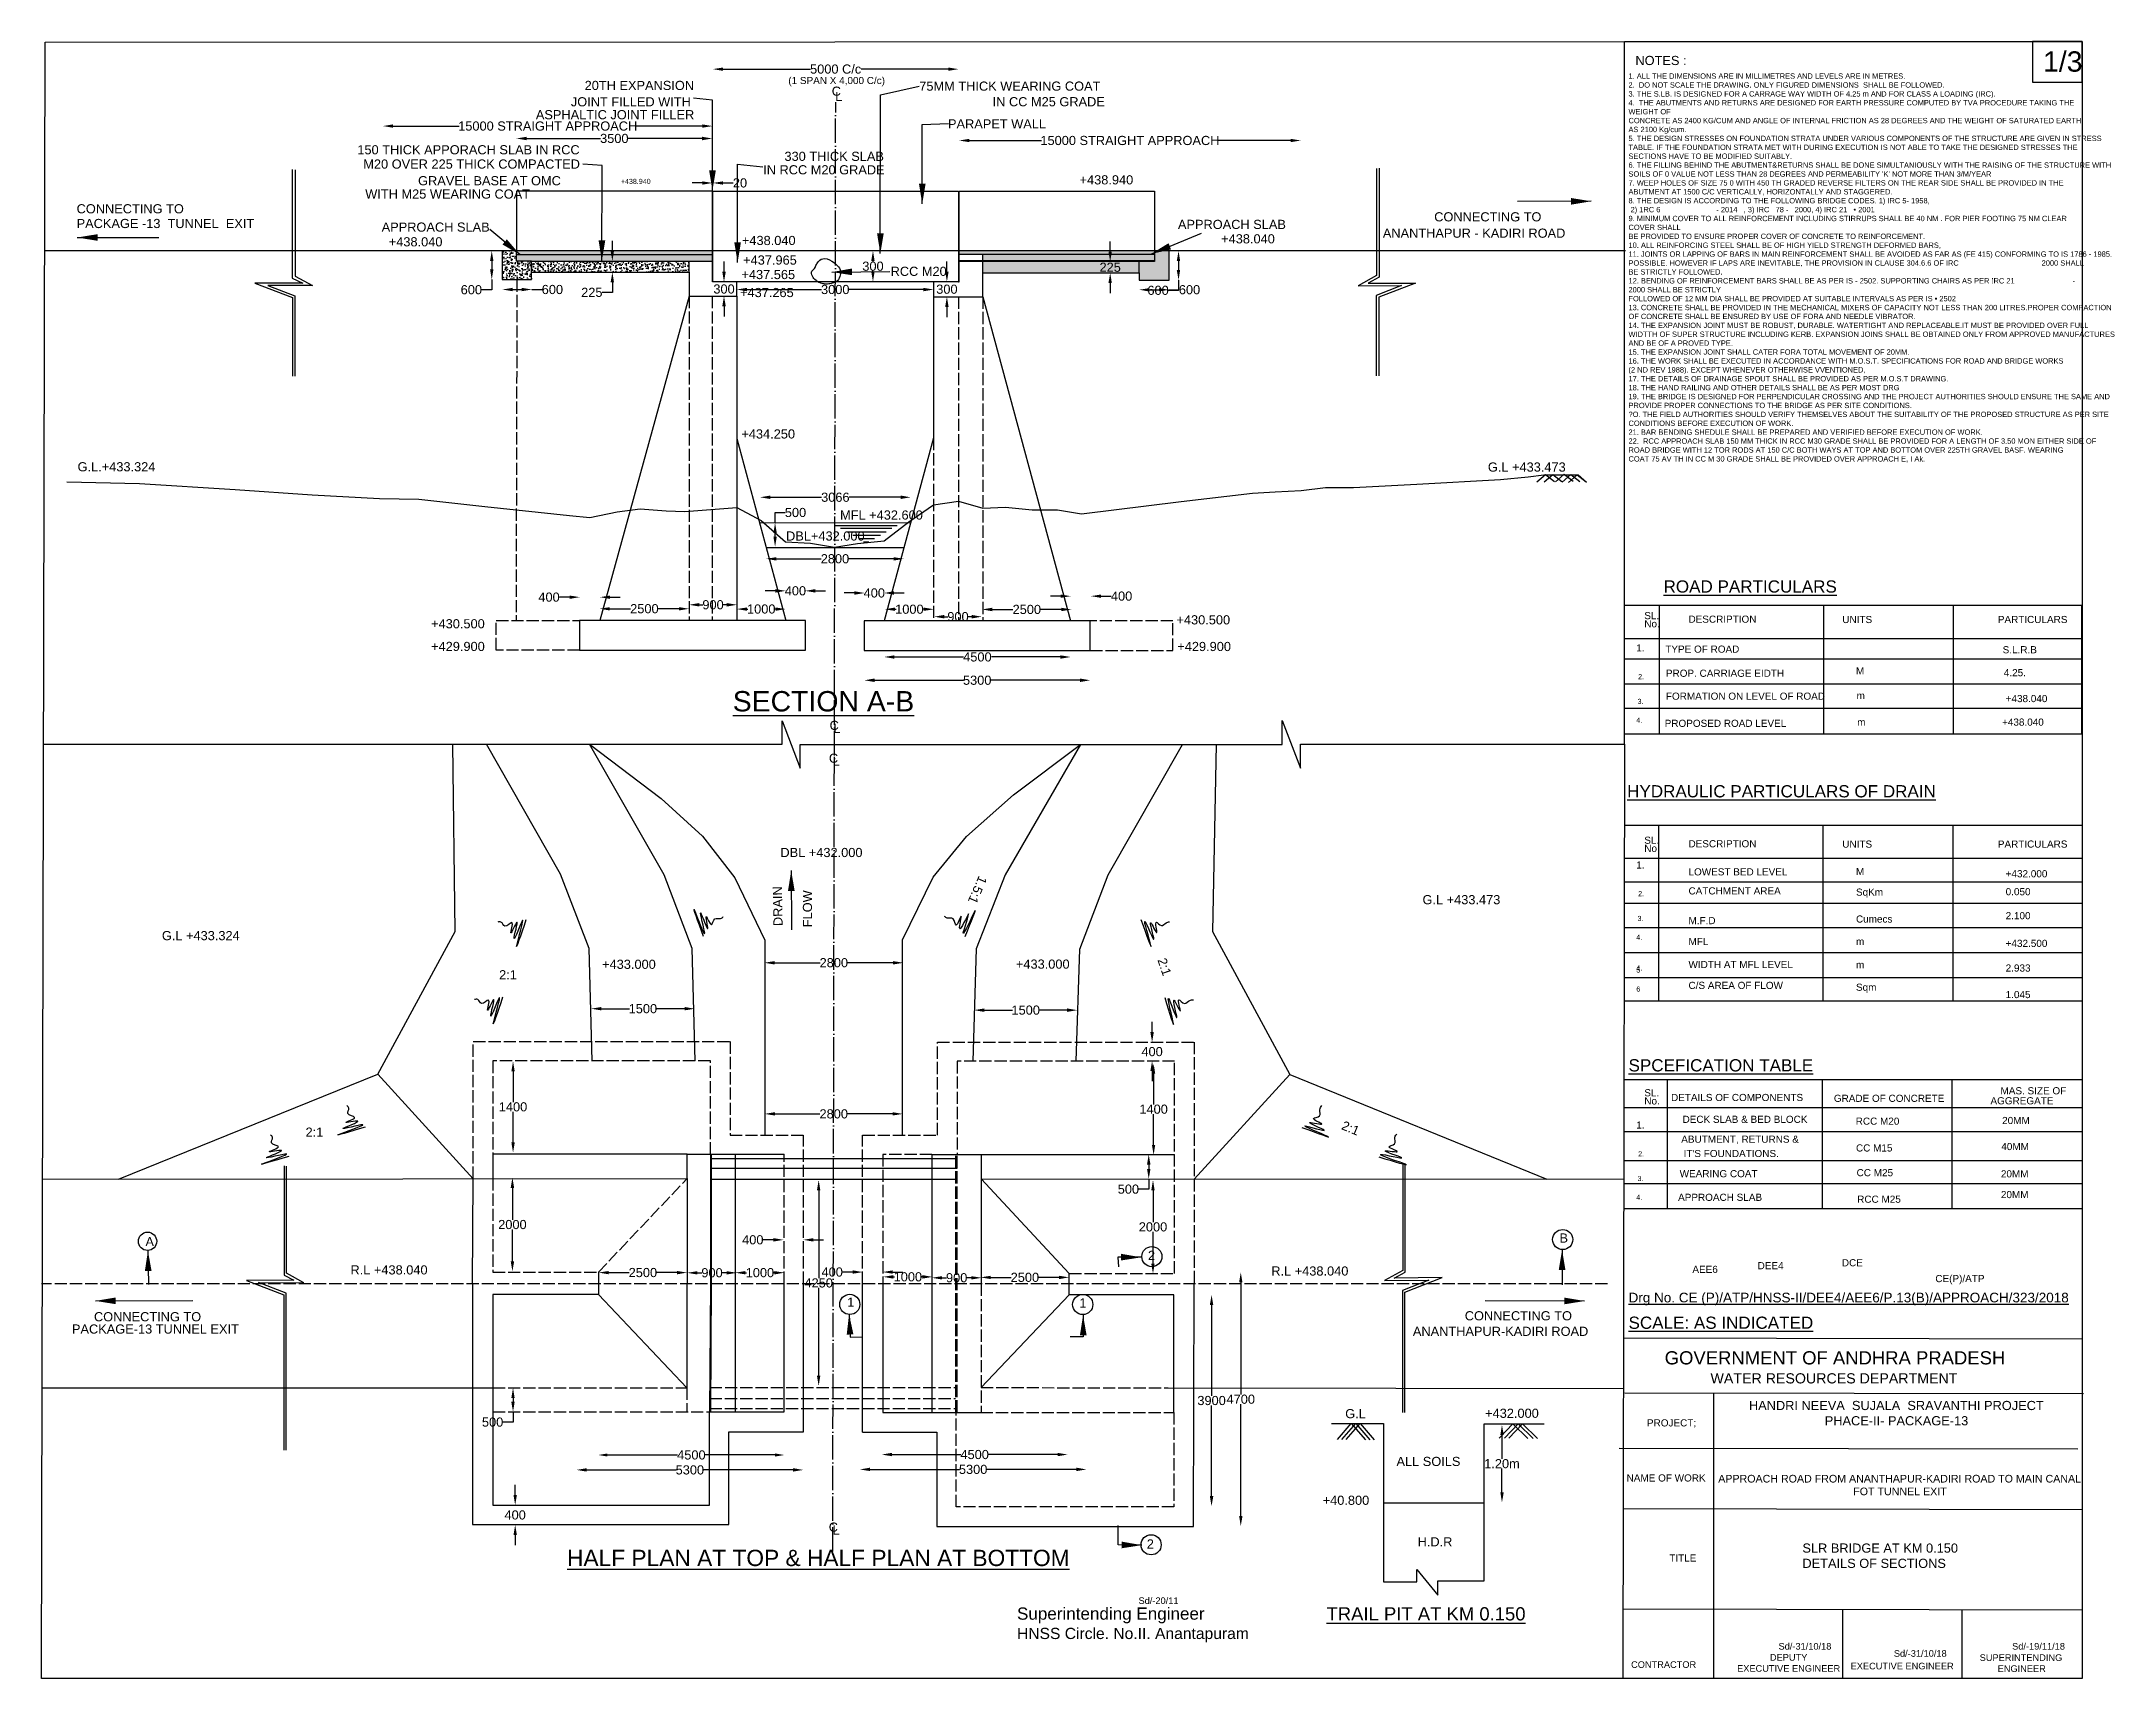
# Model space of a CAD drawing. Header units: inches. Extents: x -4107 to -2068, y -1295 to 315.
import ezdxf

# ---------------------------------------------------------------- set-up
doc = ezdxf.new("R2010")
doc.units = ezdxf.units.IN
doc.header["$MEASUREMENT"] = 0
doc.linetypes.add('ACAD_ISO02W100', pattern=[15, 12, -3])
doc.linetypes.add('ACAD_ISO04W100', pattern=[30, 24, -3, 0, -3])
doc.layers.add('DRAWING', color=2, linetype='Continuous')
doc.styles.get("Standard").update_dxf_attribs({"font": 'arial.ttf', "height": 9})
doc.dimstyles.get("Standard").update_dxf_attribs({"dimtxt": 9, "dimasz": 10, "dimexe": 0.18, "dimexo": 0.0625, "dimgap": 0.09, "dimtad": 0, "dimtih": 1, "dimtoh": 1, "dimdec": 4, "dimzin": 0, "dimdsep": 46, "dimtxsty": 'Standard', "dimcen": 0.09, "dimse1": 1, "dimse2": 1, "dimadec": 0, "dimazin": 0, "dimtfac": 1, "dimtdec": 4, "dimtofl": 0, "dimtmove": 0, "dimatfit": 3, "dimfxl": 1, "dimtolj": 1, "dimtzin": 0, "dimarcsym": 0})
pattern_1 = [(50, (0, 0), (7.172602, -0.627521), [0.75, -8.25]), (355, (0, 0), (-1.387513, 7.521921), [0.6, -6.6]), (100.4514, (0.598, -0.052), (5.785094, 6.894395), [0.637402, -7.011421]), (46.1842, (0, 2), (10.67241, -1.65519), [1.125, -12.375]), (96.6356, (0.889, 1.862), (9.346627, 9.74118), [0.956103, -10.51713]), (351.1842, (0, 2), (9.34662, 9.741186), [0.9, -9.9]), (21, (1, 1.5), (5.9690705, -4.026189), [0.75, -8.25]), (326, (1, 1.5), (2.433153, 7.2515), [0.6, -6.6]), (71.4514, (1.4974, 1.1645), (8.402226, 3.225305), [0.637402, -7.011421]), (37.5, (0, 0), (0.1215986, 3.3289385), [0, -6.52, 0, -6.7, 0, -6.625]), (7.5, (0, 0), (2.6306954, 3.944117), [0, -3.82, 0, -6.37, 0, -2.525]), (327.5, (-2.23, 0), (5.3382244, -0.2255487), [0, -2.5, 0, -7.8, 0, -10.35]), (317.5, (-3.23, 0), (5.8318617, 1.00105), [0, -3.25, 0, -5.18, 0, -7.35])]

msp = doc.modelspace()

# ---------------------------------------------------------------- texts
at = {"color": 0, "insert": (-2545.87606, 283.21373), "char_height": 5.25, "width": 452.4164754, "attachment_point": 1}
msp.add_mtext("1. ALL THE DIMENSIONS ARE IN MILLIMETRES AND LEVELS ARE IN METRES.\\P2.  DO NOT SCALE THE DRAWING. ONLY FIGURED DIMENSIONS  SHALL BE FOLLOWED.\\P3. THE S.LB. IS DESIGNED FOR A CARRAGE WAY WIDTH OF 4.25 m AND FOR CLASS A LOADING (IRC).\\P4.  THE ABUTMENTS AND RETURNS ARE DESIGNED FOR EARTH PRESSURE COMPUTED BY TVA PROCEDURE TAKING THE WEIGHT OF\\PCONCRETE AS 2400 KG/CUM AND ANGLE OF INTERNAL FRICTION AS 28 DEGREES AND THE WEIGHT OF SATURATED EARTH\\PAS 2100 Kg/cum.\\P5. THE DESIGN STRESSES ON FOUNDATION STRATA UNDER VARIOUS COMPONENTS OF THE STRUCTURE ARE GIVEN IN STRESS\\PTABLE. IF THE FOUNDATION STRATA MET WITH DURING EXECUTION IS NOT ABLE TO TAKE THE DESIGNED STRESSES THE\\PSECTIONS HAVE TO BE MODIFIED SUITABLY.\\P6. THE FILLING BEHIND THE ABUTMENT&RETURNS SHALL BE DONE SIMULTANIOUSLY WITH THE RAISING OF THE STRUCTURE WITH\\PSOILS OF 0 VALUE NOT LESS THAN 28 DEGREES AND PERMEABILITY 'K' NOT MORE THAN 3/M/YEAR\\P7. WEEP HOLES OF SIZE 75 0 WITH 450 TH GRADED REVERSE FILTERS ON THE REAR SIDE SHALL BE PROVIDED IN THE\\PABUTMENT AT 1500 C/C VERTICALLY, HORIZONTALLY AND STAGGERED.\\P8. THE DESIGN IS ACCORDING TO THE FOLLOWING BRIDGE CODES. 1) IRC 5- 1958,                                              \\P 2) 1RC 6                           - 2014   , 3) IRC   78 -   2000, 4) IRC 21   • 2001\\P9. MINIMUM COVER TO ALL REINFORCEMENT INCLUDING STIRRUPS SHALL BE 40 NM . FOR PIER FOOTING 75 NM CLEAR COVER SHALL\\PBE PROVIDED TO ENSURE PROPER COVER OF CONCRETE TO REINFORCEMENT.\\P10. ALL REINFORCING STEEL SHALL BE OF HIGH YIELD STRENGTH DEFORMED BARS,\\P11. JOINTS OR LAPPING OF BARS IN MAIN REINFORCEMENT SHALL BE AVOIDED AS FAR AS (FE 415) CONFORMING TO IS 1786 - 1985.\\PPOSSIBLE. HOWEVER IF LAPS ARE INEVITABLE, THE PROVISION IN CLAUSE 304.6.6 OF IRC                                        2000 SHALL BE STRICTLY FOLLOWED.\\P12. BENDING OF REINFORCEMENT BARS SHALL BE AS PER IS - 2502. SUPPORTING CHAIRS AS PER !RC 21                            - 2000 SHALL BE STRICTLY\\PFOLLOWED OF 12 MM DIA SHALL BE PROVIDED AT SUITABLE INTERVALS AS PER IS • 2502\\P13. CONCRETE SHALL BE PROVIDED IN THE MECHANICAL MIXERS OF CAPACITY NOT LESS THAN 200 LITRES.PROPER COMPACTION\\POF CONCRETE SHALL BE ENSURED BY USE OF FORA AND NEEDLE VIBRATOR.\\P14. THE EXPANSION JOINT MUST BE ROBUST, DURABLE. WATERTIGHT AND REPLACEABLE.IT MUST BE PROVIDED OVER FULL\\PWIDTTH OF SUPER STRUCTURE INCLUDING KERB. EXPANSION JOINS SHALL BE OBTAINED ONLY FROM APPROVED MANUFACTURES\\PAND BE OF A PROVED TYPE.\\P15. THE EXPANSION JOINT SHALL CATER FORA TOTAL MOVEMENT OF 20MM.\\P16. THE WORK SHALL BE EXECUTED IN ACCORDANCE WITH M.O.S.T. SPECIFICATIONS FOR ROAD AND BRIDGE WORKS\\P(2 ND REV 1988). EXCEPT WHENEVER OTHERWISE VVENTIONED,\\P17. THE DETAILS OF DRAINAGE SPOUT SHALL BE PROVIDED AS PER M.O.S.T DRAWING.\\P18. THE HAND RAILING AND OTHER DETAILS SHALL BE AS PER MOST DRG\\P19. THE BRIDGE IS DESIGNED FOR PERPENDICULAR CROSSING AND THE PROJECT AUTHORITIES SHOULD ENSURE THE SAME AND\\PPROVIDE PROPER CONNECTIONS TO THE BRIDGE AS PER SITE CONDITIONS.\\P?O. THE FIELD AUTHORITIES SHOULD VERIFY THEMSELVES ABOUT THE SUITABILITY OF THE PROPOSED STRUCTURE AS PER SITE\\PCONDITIONS BEFORE EXECUTION OF WORK.\\P21. BAR BENDING SHEDULE SHALL BE PREPARED AND VERIFIED BEFORE EXECUTION OF WORK.\\P22.  RCC APPROACH SLAB 150 MM THICK IN RCC M30 GRADE SHALL BE PROVIDED FOR A LENGTH OF 3.50 MON EITHER SIDE OF\\PROAD BRIDGE WITH 12 TOR RODS AT 150 C/C BOTH WAYS AT TOP AND BOTTOM OVER 225TH GRAVEL BASF. WEARING\\PCOAT 75 AV TH IN CC M 30 GRADE SHALL BE PROVIDED OVER APPROACH E, I Ak.", dxfattribs=at)
at = {"layer": 'Defpoints'}
for s, height, p in [('1/3', 20, (-2138.17717, 284.8851)), ('NOTES :', 9, (-2539.05974, 291.39559))]:
    msp.add_text(s, height=height, dxfattribs=at).set_placement(p)
at = {"layer": 'Defpoints', "color": 0}
for s, height, p in [('(1 SPAN X 4,000 C/c)', 7, (-3372.15856, 272.72055)), ('C', 9, (-3329.46077, 261.21452)), ('L', 9, (-3326.05225, 255.9376)), ('C', 9, (-3331.58659, -362.24975)), ('L', 9, (-3327.85343, -365.1362)), ('C', 9, (-3332.25339, -394.51041)), ('L', 9, (-3328.52024, -397.39686)), ('A', 9, (-4004.40874, -869.70541)), ('2', 9, (-3018.48624, -883.3221)), ('B', 9, (-2613.73272, -866.20541)), ('1', 9, (-3314.24719, -929.33442)), ('1', 9, (-3085.94494, -930.04304)), ('C', 9, (-3332.39636, -1150.40119)), ('L', 9, (-3328.6632, -1153.28764)), ('2', 9, (-3019.63234, -1166.97799))]:
    msp.add_text(s, height=height, dxfattribs=at).set_placement(p)
at = {"layer": 'DRAWING', "color": 0}
for s, height, p in [('20TH EXPANSION ', 9, (-3572.46508, 266.86722)), ('75MM THICK WEARING COAT', 9, (-3243.35562, 266.18371)), ('ASPHALTIC JOINT FILLER', 9, (-3620.45783, 238.11639)), ('JOINT FILLED WITH', 9, (-3586.04316, 250.79248)), ('IN CC M25 GRADE', 9, (-3171.23121, 250.8595)), ('PARAPET WALL', 9, (-3215.12562, 229.03422)), ('150 THICK APPORACH SLAB IN RCC', 9, (-3796.0224, 203.63222)), ('330 THICK SLAB', 9, (-3375.94363, 197.17563)), ('M20 OVER 225 THICK COMPACTED', 9, (-3790.16743, 189.59195)), ('IN RCC M20 GRADE', 9, (-3396.88792, 183.93392)), ('WITH M25 WEARING COAT', 9, (-3788.23787, 160.11349)), ('GRAVEL BASE AT OMC', 9, (-3736.29411, 173.19984)), ('+438.940', 5, (-3536.87136, 174.52335)), ('+438.940', 9, (-3085.73215, 174.06773)), ('CONNECTING TO', 9, (-4072.10668, 145.6052)), ('CONNECTING TO', 9, (-2736.94202, 137.70182)), ('PACKAGE -13  TUNNEL  EXIT', 9, (-4072.10668, 131.14749)), ('APPROACH SLAB', 9, (-3772.09307, 127.60037)), ('+438.040', 9, (-3417.7873, 114.46406)), ('APPROACH SLAB', 9, (-2988.98671, 130.24415)), ('+438.040', 9, (-2946.46162, 116.08506)), ('ANANTHAPUR - KADIRI ROAD', 9, (-2787.47069, 121.64472)), ('  +438.040', 9, (-3772.09307, 113.14266)), ('+437.965', 9, (-3416.59837, 95.22499)), ('+437.565', 9, (-3418.26287, 80.97382)), ('RCC M20', 9, (-3271.55884, 84.13339)), ('+437.265', 9, (-3419.64151, 63.27893)), ('+434.250', 9, (-3418.34477, -75.72901)), ('G.L.+433.324', 9, (-4071.15558, -108.02248)), ('G.L +433.473', 9, (-2684.16911, -108.29426)), ('MFL +432.600', 9, (-3321.26694, -155.45243)), ('DBL+432.000', 9, (-3374.36803, -176.06676)), ('%%UROAD PARTICULARS', 12, (-2511.39728, -227.21185)), ('+430.500', 9, (-3723.48397, -262.33629)), ('+430.500', 9, (-2990.43531, -258.47873)), ('SL.', 7, (-2530.32007, -253.35149)), ('No.', 7, (-2530.32007, -261.38355)), ('DESCRIPTION', 7, (-2486.85066, -256.82513)), ('UNITS', 7, (-2335.59322, -257.16601)), ('PARTICULARS', 7, (-2182.6246, -257.13107)), ('+429.900', 9, (-3723.48397, -284.63633)), ('+429.900', 9, (-2989.60492, -284.68952)), ('1.', 7, (-2538.15797, -285.09491)), ('TYPE OF ROAD', 7, (-2509.66985, -286.28058)), ('S.L.R.B', 7, (-2177.90207, -286.87342)), ('PROP. CARRIAGE EIDTH', 7, (-2509.07635, -309.99399)), ('M', 7, (-2322.12313, -307.62265)), ('4.25.', 7, (-2176.71506, -309.40115)), ('%%USECTION A-B', 20, (-3426.84529, -344.02538)), ('2.', 5, (-2536.37745, -312.36533)), ('FORMATION ON LEVEL OF ROAD', 7, (-2509.07635, -332.52173)), ('3.', 5, (-2536.97096, -336.67157)), ('m', 7, (-2321.52962, -331.92889)), ('+438.040', 7, (-2174.93456, -334.89306)), ('4.', 5, (-2538.15797, -355.04946)), ('PROPOSED ROAD LEVEL', 7, (-2510.26336, -359.1993)), ('m', 7, (-2320.93612, -358.01363)), ('+438.040', 7, (-2178.49557, -358.01363)), ('%%UHYDRAULIC PARTICULARS OF DRAIN', 12, (-2547.21359, -428.52007)), ('SL.', 7, (-2530.32007, -474.13955)), ('DBL +432.000', 9, (-3379.94256, -487.20583)), ('No.', 7, (-2530.32007, -482.17161)), ('DESCRIPTION', 7, (-2486.85066, -477.6132)), ('UNITS', 7, (-2335.59322, -477.95408)), ('PARTICULARS', 7, (-2182.6246, -477.91913)), ('1.', 7, (-2538.15797, -498.46845)), ('LOWEST BED LEVEL', 7, (-2486.85066, -505.23346)), ('M', 7, (-2322.12313, -504.86655)), ('+432.000', 7, (-2174.93456, -507.07865)), ('G.L +433.473', 9, (-2748.45208, -533.58665)), ('2.', 5, (-2536.37745, -525.73887)), ('CATCHMENT AREA', 7, (-2486.85066, -523.96444)), ('SqKm', 7, (-2322.12313, -525.15482)), ('0.050', 7, (-2174.93456, -524.73187)), ('3.', 5, (-2536.97096, -550.04511)), ('M.F.D', 7, (-2486.85066, -553.17208)), ('Cumecs', 7, (-2322.12313, -551.61776)), ('2.100', 7, (-2174.93456, -548.31885)), ('G.L +433.324', 9, (-3988.25317, -568.92595)), ('4.', 5, (-2538.15797, -568.423)), ('MFL', 7, (-2486.85066, -573.80791)), ('m', 7, (-2322.12313, -573.67022)), ('+432.500', 7, (-2174.93456, -575.52948)), ('+433.000', 9, (-3555.28117, -597.10444)), ('+433.000', 9, (-3148.32207, -596.93687)), ('WIDTH AT MFL LEVEL', 7, (-2486.85066, -596.34858)), ('m', 7, (-2322.12313, -596.60478)), ('2:1', 9, (-3656.60614, -607.40331)), ('4.', 5, (-2538.15797, -598.7365)), ('5', 5, (-2538.15797, -600.7308)), ('C/S AREA OF FLOW', 7, (-2486.85066, -616.83727)), ('Sqm', 7, (-2322.12313, -618.65724)), ('2.933', 7, (-2174.93456, -599.7709)), ('6', 5, (-2538.15797, -619.47731)), ('1.045', 7, (-2174.93456, -625.88101)), ('%%USPCEFICATION TABLE', 12, (-2545.83153, -697.92578)), ('MAS. SIZE OF', 7, (-2179.99712, -720.43142)), ('SL.', 7, (-2530.32007, -722.38947)), ('No.', 7, (-2530.32007, -730.42153)), ('DETAILS OF COMPONENTS', 7, (-2504.01502, -727.02824)), ('GRADE OF CONCRETE', 7, (-2343.89201, -727.85057)), ('AGGREGATE', 7, (-2189.88337, -730.28988)), ('2:1', 9, (-3846.95658, -762.11863)), ('1.', 7, (-2538.15797, -754.13289)), ('DECK SLAB & BED BLOCK', 7, (-2492.69491, -748.50061)), ('RCC M20', 7, (-2322.38528, -750.31003)), ('20MM', 7, (-2178.40196, -749.65764)), ('ABUTMENT, RETURNS &', 7, (-2493.98124, -768.03093)), ('CC M15', 7, (-2322.12313, -776.66063)), ('40MM', 7, (-2179.20317, -775.2753)), ('2.', 5, (-2536.37745, -781.40331)), ('WEARING COAT', 7, (-2495.52483, -801.95201)), ("IT'S FOUNDATIONS.", 7, (-2491.66619, -782.12429)), ('CC M25', 7, (-2321.52962, -800.96687)), ('20MM', 7, (-2179.60379, -802.0938)), ('3.', 5, (-2536.97096, -805.70955)), ('20MM', 7, (-2179.60379, -822.50788)), ('4.', 5, (-2538.15797, -824.08744)), ('APPROACH SLAB', 7, (-2497.07561, -825.17737)), ('RCC M25', 7, (-2320.93612, -827.05161)), ('R.L +438.040', 9, (-3802.78658, -897.53562)), ('R.L +438.040', 9, (-2897.19039, -898.60717)), ('AEE6', 7, (-2483.01247, -895.98803)), ('DEE4', 7, (-2418.87745, -892.39269)), ('DCE', 7, (-2336.01308, -889.52748)), ('%%UDrg No. CE (P)/ATP/HNSS-II/DEE4/AEE6/P.13(B)/APPROACH/323/2018', 9.5, (-2545.79311, -924.97747)), ('CE(P)/ATP', 7, (-2244.08854, -905.08608)), ('CONNECTING TO', 9, (-4055.05698, -943.58115)), ('CONNECTING TO', 9, (-2706.87335, -942.66443)), ('PACKAGE-13 TUNNEL EXIT', 9, (-4076.71313, -955.68466)), ('ANANTHAPUR-KADIRI ROAD', 9, (-2757.92798, -957.92002)), ('%%USCALE: AS INDICATED', 12, (-2545.83153, -950.97219)), ('G.L', 9, (-2824.47058, -1038.87996)), ('+432.000', 9, (-2686.86031, -1038.47804)), ('PROJECT;', 7, (-2527.69818, -1046.93542)), ('ALL SOILS', 9, (-2774.05056, -1085.84364)), ('NAME OF WORK', 7, (-2547.71673, -1101.07108)), ('+40.800', 9, (-2846.64244, -1124.01567)), ('H.D.R', 9, (-2753.27079, -1164.87102)), ('%%UHALF PLAN AT TOP & HALF PLAN AT BOTTOM', 16, (-3589.78054, -1184.18722)), ('TITLE', 7, (-2505.74326, -1179.79847)), ('Sd/-20/11', 6.5, (-3027.75552, -1221.49006)), ('%%UTRAIL PIT AT KM 0.150', 13, (-2842.87438, -1237.65459)), ('Sd/-31/10/18', 6.5, (-2398.31241, -1266.31042)), ('Sd/-19/11/18', 6.5, (-2168.60341, -1266.32991)), ('CONTRACTOR', 6.5, (-2543.33207, -1284.30314)), ('EXECUTIVE ENGINEER', 6.5, (-2327.43123, -1285.74369)), ('Sd/-31/10/18', 6.5, (-2284.91325, -1273.36372))]:
    msp.add_text(s, height=height, dxfattribs=at).set_placement(p)
for s, rotation, p in [('1.5:1', 246.44490761, (-3184.56508, -504.83311)), ('DRAIN ', 91.02418149, (-3377.73495, -554.97909)), ('FLOW', 90, (-3348.82367, -556.16996)), ('2:1', 288.81553069, (-3009.27295, -588.25386)), ('2:1', 337.57405722, (-2828.95441, -754.49799))]:
    msp.add_text(s, height=9, rotation=rotation, dxfattribs=at).set_placement(p)
at = {"layer": 'DRAWING', "color": 0, "attachment_point": 1}
for s, insert, char_height, width in [('\\pi3.7377;GOVERNMENT OF ANDHRA PRADESH  \\P\\pi48.779;{\\H0.76923x;WATER RESOURCES DEPARTMENT}', (-2514.01536, -972.98443), 13, 340.0484311), ('\\pi0.62926;HANDRI NEEVA  SUJALA  SRAVANTHI PROJECT \\P\\pi75.171;PHACE-II- PACKAGE-13', (-2428.02591, -1021.84849), 9, 289.9338336), ('\\pi0.19441;APPROACH ROAD FROM ANANTHAPUR-KADIRI ROAD TO MAIN CANAL \\P\\pi132.98;FOT TUNNEL EXIT', (-2457.80961, -1094.55394), 7.5, 356.8690314), ('SLR BRIDGE AT KM 0.150 DETAILS OF SECTIONS', (-2374.81127, -1162.01152), 9, 160.4637263), ('Superintending Engineer \\H11.0000;HNSS Circle. No.II. Anantapuram', (-3147.26039, -1224.92315), 12, 228.0286494), ('\\pi32.68;DEPUTY \\P\\pi0.41678;EXECUTIVE ENGINEER', (-2439.47609, -1270.74538), 6.5, 101.4195089), ('SUPERINTENDING        ENGINEER', (-2200.4843, -1270.95265), 6.5, 81.2278308)]:
    msp.add_mtext(s, dxfattribs=dict(at, insert=insert, char_height=char_height, width=width))

# ---------------------------------------------------------------- blocks, each defined once
blk = doc.blocks.new('*D2')
at = {"color": 0, "lineweight": -2}
for p, q in [((-3436.3, 287.4), (-3350.5, 287.4)), ((-3214.9, 287.4), (-3300.6, 287.4))]:
    blk.add_line(p, q, dxfattribs=at)
at = {"color": 0}
for points in [[(-3436.3, 289), (-3436.3, 285.7), (-3446.3, 287.4)], [(-3214.9, 289), (-3214.9, 285.7), (-3204.9, 287.4)]]:
    blk.add_solid(points, dxfattribs=at)
at = {"layer": 'Defpoints', "color": 0}
for p in [(-3204.9, 287.4), (-3446.3, 167.4), (-3204.9, 167.4)]:
    blk.add_point(p, dxfattribs=at)
at = {"color": 0, "insert": (-3325.6, 287.4), "char_height": 9, "attachment_point": 5}
blk.add_mtext('\\A1;5000 C/c', dxfattribs=at)
blk = doc.blocks.new('*D3')
at = {"color": 0, "lineweight": -2}
for p, q in [((-3194.1, 217.2), (-3123.1, 217.2)), ((-2878.2, 217.2), (-2949.2, 217.2))]:
    blk.add_line(p, q, dxfattribs=at)
at = {"color": 0}
for points in [[(-3194.1, 218.9), (-3194.1, 215.6), (-3204.1, 217.2)], [(-2878.2, 218.9), (-2878.2, 215.6), (-2868.2, 217.2)]]:
    blk.add_solid(points, dxfattribs=at)
at = {"layer": 'Defpoints', "color": 0}
for p in [(-2868.2, 218), (-2868.2, 217.2), (-3204.1, 108.8)]:
    blk.add_point(p, dxfattribs=at)
at = {"color": 0, "insert": (-3036.2, 217.2), "char_height": 9, "attachment_point": 5}
blk.add_mtext('\\A1;15000 STRAIGHT APPROACH', dxfattribs=at)
blk = doc.blocks.new('*D4')
at = {"color": 0, "lineweight": -2}
for p, q in [((-3760.8, 231.4), (-3695.8, 231.4)), ((-3456.8, 231.4), (-3521.9, 231.4))]:
    blk.add_line(p, q, dxfattribs=at)
at = {"color": 0}
for points in [[(-3760.8, 233.1), (-3760.8, 229.8), (-3770.8, 231.4)], [(-3456.8, 233.1), (-3456.8, 229.8), (-3446.8, 231.4)]]:
    blk.add_solid(points, dxfattribs=at)
at = {"layer": 'Defpoints', "color": 0}
for p in [(-3770.8, 231.4), (-3770.8, 230.6), (-3446.8, 108.9)]:
    blk.add_point(p, dxfattribs=at)
at = {"color": 0, "insert": (-3608.8, 231.4), "char_height": 9, "attachment_point": 5}
blk.add_mtext('\\A1;15000 STRAIGHT APPROACH', dxfattribs=at)
blk = doc.blocks.new('*D5')
at = {"color": 0, "lineweight": -2}
for p, q in [((-3663.8, 98.8), (-3663.8, 90.5)), ((-3663.8, 70.5), (-3673.8, 70.5)), ((-3663.8, 80.5), (-3663.8, 70.5))]:
    blk.add_line(p, q, dxfattribs=at)
at = {"color": 0}
for points in [[(-3665.5, 98.8), (-3662.2, 98.8), (-3663.8, 108.8)], [(-3665.5, 90.5), (-3662.2, 90.5), (-3663.8, 80.5)]]:
    blk.add_solid(points, dxfattribs=at)
at = {"layer": 'Defpoints', "color": 0}
for p in [(-3653.4, 108.8), (-3663.8, 80.5), (-3653, 80.5)]:
    blk.add_point(p, dxfattribs=at)
at = {"color": 0, "insert": (-3683.9, 70.5), "char_height": 9, "attachment_point": 5}
blk.add_mtext('\\A1;600', dxfattribs=at)
blk = doc.blocks.new('*D6')
at = {"color": 0, "lineweight": -2}
for p, q in [((-3643.4, 70.7), (-3634.3, 70.7)), ((-3624.3, 70.7), (-3614.3, 70.7))]:
    blk.add_line(p, q, dxfattribs=at)
at = {"color": 0}
for points in [[(-3643.4, 72.4), (-3643.4, 69.1), (-3653.4, 70.7)], [(-3634.3, 72.4), (-3634.3, 69.1), (-3624.3, 70.7)]]:
    blk.add_solid(points, dxfattribs=at)
at = {"layer": 'Defpoints', "color": 0}
for p in [(-3653.4, 80.3), (-3624.3, 79.9), (-3624.3, 70.7)]:
    blk.add_point(p, dxfattribs=at)
at = {"color": 0, "insert": (-3604.2, 70.7), "char_height": 9, "attachment_point": 5}
blk.add_mtext('\\A1;600', dxfattribs=at)
blk = doc.blocks.new('*D7')
at = {"color": 0, "lineweight": -2}
for p, q in [((-3545.2, 108.5), (-3545.2, 118.5)), ((-3545.2, 67.9), (-3555.2, 67.9)), ((-3545.2, 77.9), (-3545.2, 67.9))]:
    blk.add_line(p, q, dxfattribs=at)
at = {"color": 0}
for points in [[(-3546.9, 108.5), (-3543.6, 108.5), (-3545.2, 98.5)], [(-3546.9, 77.9), (-3543.6, 77.9), (-3545.2, 87.9)]]:
    blk.add_solid(points, dxfattribs=at)
at = {"layer": 'Defpoints', "color": 0}
for p in [(-3594.8, 98.5), (-3594.8, 87.9), (-3545.2, 87.9)]:
    blk.add_point(p, dxfattribs=at)
at = {"color": 0, "insert": (-3565.4, 67.9), "char_height": 9, "attachment_point": 5}
blk.add_mtext('\\A1;225', dxfattribs=at)
blk = doc.blocks.new('*D8')
at = {"color": 0, "lineweight": -2}
for p, q in [((-3435.4, 88.2), (-3435.4, 98.2)), ((-3435.4, 54.3), (-3435.4, 44.3))]:
    blk.add_line(p, q, dxfattribs=at)
at = {"color": 0}
for points in [[(-3437.1, 88.2), (-3433.7, 88.2), (-3435.4, 78.2)], [(-3437.1, 54.3), (-3433.7, 54.3), (-3435.4, 64.3)]]:
    blk.add_solid(points, dxfattribs=at)
at = {"layer": 'Defpoints', "color": 0}
for p in [(-3435.5, 64.3), (-3435.4, 64.3), (-3435.3, 78.2)]:
    blk.add_point(p, dxfattribs=at)
at = {"color": 0, "insert": (-3435.4, 71.2), "char_height": 9, "attachment_point": 5}
blk.add_mtext('\\A1;300', dxfattribs=at)
blk = doc.blocks.new('*D9')
at = {"color": 0, "lineweight": -2}
for p, q in [((-3456.8, 175.5), (-3466.8, 175.5)), ((-3436.3, 175.5), (-3426.3, 175.5))]:
    blk.add_line(p, q, dxfattribs=at)
at = {"color": 0}
for points in [[(-3456.8, 177.1), (-3456.8, 173.8), (-3446.8, 175.5)], [(-3436.3, 177.1), (-3436.3, 173.8), (-3446.3, 175.5)]]:
    blk.add_solid(points, dxfattribs=at)
at = {"layer": 'Defpoints', "color": 0}
for p in [(-3446.3, 175.5), (-3446.8, 160.6), (-3446.3, 160.6)]:
    blk.add_point(p, dxfattribs=at)
at = {"color": 0, "insert": (-3419.7, 175.5), "char_height": 9, "attachment_point": 5}
blk.add_mtext('\\A1;20', dxfattribs=at)
blk = doc.blocks.new('*D10')
at = {"color": 0, "lineweight": -2}
for p, q in [((-3629.6, 219.2), (-3556.8, 219.2)), ((-3456.9, 219.2), (-3529.8, 219.2))]:
    blk.add_line(p, q, dxfattribs=at)
at = {"color": 0}
for points in [[(-3629.6, 220.9), (-3629.6, 217.5), (-3639.6, 219.2)], [(-3456.9, 220.9), (-3456.9, 217.5), (-3446.9, 219.2)]]:
    blk.add_solid(points, dxfattribs=at)
at = {"layer": 'Defpoints', "color": 0}
for p in [(-3639.6, 219.2), (-3639.6, 167.4), (-3446.9, 167.4)]:
    blk.add_point(p, dxfattribs=at)
at = {"color": 0, "insert": (-3543.3, 219.2), "char_height": 9, "attachment_point": 5}
blk.add_mtext('\\A1;3500', dxfattribs=at)
blk = doc.blocks.new('*D11')
at = {"color": 0, "lineweight": -2}
for p, q in [((-3412.8, 70.7), (-3339.6, 70.7)), ((-3239.3, 70.7), (-3312.5, 70.7))]:
    blk.add_line(p, q, dxfattribs=at)
at = {"color": 0}
for points in [[(-3412.8, 72.4), (-3412.8, 69), (-3422.8, 70.7)], [(-3239.3, 72.4), (-3239.3, 69), (-3229.3, 70.7)]]:
    blk.add_solid(points, dxfattribs=at)
at = {"layer": 'Defpoints', "color": 0}
for p in [(-3422.8, 72.7), (-3229.3, 70.7), (-3229.3, 70.7)]:
    blk.add_point(p, dxfattribs=at)
at = {"color": 0, "insert": (-3326, 70.7), "char_height": 9, "attachment_point": 5}
blk.add_mtext('\\A1;3000', dxfattribs=at)
blk = doc.blocks.new('*D12')
at = {"color": 0, "lineweight": -2}
for p, q in [((-3288.9, 98.9), (-3288.9, 98.3)), ((-3288.9, 88.4), (-3288.9, 89))]:
    blk.add_line(p, q, dxfattribs=at)
at = {"color": 0}
for points in [[(-3290.6, 98.9), (-3287.3, 98.9), (-3288.9, 108.9)], [(-3290.6, 88.4), (-3287.3, 88.4), (-3288.9, 78.4)]]:
    blk.add_solid(points, dxfattribs=at)
at = {"layer": 'Defpoints', "color": 0}
for p in [(-3288.9, 108.9), (-3288.9, 108.9), (-3288.8, 78.4)]:
    blk.add_point(p, dxfattribs=at)
at = {"color": 0, "insert": (-3288.9, 93.6), "char_height": 9, "attachment_point": 5}
blk.add_mtext('\\A1;300', dxfattribs=at)
blk = doc.blocks.new('*D13')
at = {"color": 0, "lineweight": -2}
for p, q in [((-3216.2, 88.4), (-3216.2, 98.4)), ((-3216.2, 53.6), (-3216.2, 43.6))]:
    blk.add_line(p, q, dxfattribs=at)
at = {"color": 0}
for points in [[(-3217.9, 88.4), (-3214.5, 88.4), (-3216.2, 78.4)], [(-3217.9, 53.6), (-3214.5, 53.6), (-3216.2, 63.6)]]:
    blk.add_solid(points, dxfattribs=at)
at = {"layer": 'Defpoints', "color": 0}
for p in [(-3216.2, 63.6), (-3215.6, 78.4), (-3215.4, 63.6)]:
    blk.add_point(p, dxfattribs=at)
at = {"color": 0, "insert": (-3216.2, 71), "char_height": 9, "attachment_point": 5}
blk.add_mtext('\\A1;300', dxfattribs=at)
blk = doc.blocks.new('*D14')
at = {"color": 0, "lineweight": -2}
for p, q in [((-3055.6, 108.1), (-3055.6, 118.1)), ((-3055.6, 77.2), (-3055.6, 67.2))]:
    blk.add_line(p, q, dxfattribs=at)
at = {"color": 0}
for points in [[(-3057.3, 108.1), (-3054, 108.1), (-3055.6, 98.1)], [(-3057.3, 77.2), (-3054, 77.2), (-3055.6, 87.2)]]:
    blk.add_solid(points, dxfattribs=at)
at = {"layer": 'Defpoints', "color": 0}
for p in [(-3055.8, 98.1), (-3055.6, 87.2), (-3055.6, 87.2)]:
    blk.add_point(p, dxfattribs=at)
at = {"color": 0, "insert": (-3055.6, 92.6), "char_height": 9, "attachment_point": 5}
blk.add_mtext('\\A1;225', dxfattribs=at)
blk = doc.blocks.new('*D15')
at = {"color": 0, "lineweight": -2}
for p, q in [((-3017.1, 70.5), (-3007.7, 70.5)), ((-2997.7, 70.5), (-2987.7, 70.5))]:
    blk.add_line(p, q, dxfattribs=at)
at = {"color": 0}
for points in [[(-3017.1, 72.1), (-3017.1, 68.8), (-3027.1, 70.5)], [(-3007.7, 72.1), (-3007.7, 68.8), (-2997.7, 70.5)]]:
    blk.add_solid(points, dxfattribs=at)
at = {"layer": 'Defpoints', "color": 0}
for p in [(-3027.1, 79.9), (-2997.7, 79.9), (-2997.7, 70.5)]:
    blk.add_point(p, dxfattribs=at)
at = {"color": 0, "insert": (-2977.6, 70.5), "char_height": 9, "attachment_point": 5}
blk.add_mtext('\\A1;600', dxfattribs=at)
blk = doc.blocks.new('*D16')
at = {"color": 0, "lineweight": -2}
for p, q in [((-2988.4, 98.8), (-2988.4, 89.9)), ((-2988.4, 69.9), (-2998.4, 69.9)), ((-2988.4, 79.9), (-2988.4, 69.9))]:
    blk.add_line(p, q, dxfattribs=at)
at = {"color": 0}
for points in [[(-2990.1, 98.8), (-2986.8, 98.8), (-2988.4, 108.8)], [(-2990.1, 89.9), (-2986.8, 89.9), (-2988.4, 79.9)]]:
    blk.add_solid(points, dxfattribs=at)
at = {"layer": 'Defpoints', "color": 0}
for p in [(-2997.6, 108.8), (-2997.7, 79.9), (-2988.4, 79.9)]:
    blk.add_point(p, dxfattribs=at)
at = {"color": 0, "insert": (-3008.5, 69.9), "char_height": 9, "attachment_point": 5}
blk.add_mtext('\\A1;600', dxfattribs=at)
blk = doc.blocks.new('*D17')
at = {"color": 0, "lineweight": -2}
for p, q in [((-3389.9, -133.5), (-3339.4, -133.5)), ((-3261.8, -133.5), (-3312.4, -133.5))]:
    blk.add_line(p, q, dxfattribs=at)
at = {"color": 0}
for points in [[(-3389.9, -131.8), (-3389.9, -135.2), (-3399.9, -133.5)], [(-3261.8, -131.8), (-3261.8, -135.2), (-3251.8, -133.5)]]:
    blk.add_solid(points, dxfattribs=at)
at = {"layer": 'Defpoints', "color": 0}
for p in [(-3251.8, -133.5), (-3399.9, -158.4), (-3251.8, -158.6)]:
    blk.add_point(p, dxfattribs=at)
at = {"color": 0, "insert": (-3325.9, -133.5), "char_height": 9, "attachment_point": 5}
blk.add_mtext('\\A1;3066', dxfattribs=at)
blk = doc.blocks.new('*D18')
at = {"color": 0, "lineweight": -2}
for p, q in [((-3385.2, -158.5), (-3385.2, -148.5)), ((-3385.2, -148.5), (-3375.2, -148.5)), ((-3385.2, -172.3), (-3385.2, -168.5))]:
    blk.add_line(p, q, dxfattribs=at)
at = {"color": 0}
for points in [[(-3386.8, -168.5), (-3383.5, -168.5), (-3385.2, -158.5)], [(-3386.8, -172.3), (-3383.5, -172.3), (-3385.2, -182.3)]]:
    blk.add_solid(points, dxfattribs=at)
at = {"layer": 'Defpoints', "color": 0}
for p in [(-3385.2, -158.5), (-3384.1, -158.5), (-3384.8, -182.3)]:
    blk.add_point(p, dxfattribs=at)
at = {"color": 0, "insert": (-3365.1, -148.5), "char_height": 9, "attachment_point": 5}
blk.add_mtext('\\A1;500', dxfattribs=at)
blk = doc.blocks.new('*D19')
at = {"color": 0, "lineweight": -2}
for p, q in [((-3384, -194), (-3339.9, -194)), ((-3268.5, -194), (-3312.7, -194))]:
    blk.add_line(p, q, dxfattribs=at)
at = {"color": 0}
for points in [[(-3384, -192.4), (-3384, -195.7), (-3394, -194)], [(-3268.5, -192.4), (-3268.5, -195.7), (-3258.5, -194)]]:
    blk.add_solid(points, dxfattribs=at)
at = {"layer": 'Defpoints', "color": 0}
for p in [(-3394, -182.9), (-3258.5, -182.8), (-3258.5, -194)]:
    blk.add_point(p, dxfattribs=at)
at = {"color": 0, "insert": (-3326.3, -194), "char_height": 9, "attachment_point": 5}
blk.add_mtext('\\A1;2800', dxfattribs=at)
blk = doc.blocks.new('*D20')
at = {"layer": 'Defpoints', "color": 0, "lineweight": -2}
for p, q in [((-3587.3, -231.7), (-3597.3, -231.7)), ((-3547.5, -231.7), (-3537.5, -231.7))]:
    blk.add_line(p, q, dxfattribs=at)
at = {"layer": 'Defpoints', "color": 0}
for p in [(-3557.5, -231.7), (-3577.3, -254.8), (-3557.5, -254.7)]:
    blk.add_point(p, dxfattribs=at)
for points in [[(-3587.3, -230.1), (-3587.3, -233.4), (-3577.3, -231.7)], [(-3547.5, -230.1), (-3547.5, -233.4), (-3557.5, -231.7)]]:
    blk.add_solid(points, dxfattribs=at)
at = {"layer": 'Defpoints', "color": 0, "insert": (-3607.5, -231.7), "char_height": 9, "attachment_point": 5}
blk.add_mtext('\\A1;400', dxfattribs=at)
blk = doc.blocks.new('*D21')
at = {"layer": 'Defpoints', "color": 0, "lineweight": -2}
for p, q in [((-3547.7, -243.1), (-3527.3, -243.1)), ((-3479.8, -243.1), (-3500.1, -243.1))]:
    blk.add_line(p, q, dxfattribs=at)
at = {"layer": 'Defpoints', "color": 0}
for p in [(-3469.8, -243.1), (-3557.7, -254.5), (-3469.8, -254.2)]:
    blk.add_point(p, dxfattribs=at)
for points in [[(-3547.7, -241.5), (-3547.7, -244.8), (-3557.7, -243.1)], [(-3479.8, -241.5), (-3479.8, -244.8), (-3469.8, -243.1)]]:
    blk.add_solid(points, dxfattribs=at)
at = {"layer": 'Defpoints', "color": 0, "insert": (-3513.7, -243.1), "char_height": 9, "attachment_point": 5}
blk.add_mtext('\\A1;2500', dxfattribs=at)
blk = doc.blocks.new('*D22')
at = {"layer": 'Defpoints', "color": 0, "lineweight": -2}
for p, q in [((-3459.7, -239.2), (-3456.2, -239.2)), ((-3432.7, -239.2), (-3436.2, -239.2))]:
    blk.add_line(p, q, dxfattribs=at)
at = {"layer": 'Defpoints', "color": 0}
for p in [(-3469.7, -243.1), (-3422.7, -239.2), (-3422.7, -243.7)]:
    blk.add_point(p, dxfattribs=at)
for points in [[(-3459.7, -237.5), (-3459.7, -240.9), (-3469.7, -239.2)], [(-3432.7, -237.5), (-3432.7, -240.9), (-3422.7, -239.2)]]:
    blk.add_solid(points, dxfattribs=at)
at = {"layer": 'Defpoints', "color": 0, "insert": (-3446.2, -239.2), "char_height": 9, "attachment_point": 5}
blk.add_mtext('\\A1;900', dxfattribs=at)
blk = doc.blocks.new('*D23')
at = {"layer": 'Defpoints', "color": 0, "lineweight": -2}
for p, q in [((-3412.8, -243.4), (-3411.9, -243.4)), ((-3384.7, -243.4), (-3385.7, -243.4))]:
    blk.add_line(p, q, dxfattribs=at)
at = {"layer": 'Defpoints', "color": 0}
for p in [(-3374.7, -243.4), (-3422.8, -254.8), (-3374.7, -254.8)]:
    blk.add_point(p, dxfattribs=at)
for points in [[(-3412.8, -241.8), (-3412.8, -245.1), (-3422.8, -243.4)], [(-3384.7, -241.8), (-3384.7, -245.1), (-3374.7, -243.4)]]:
    blk.add_solid(points, dxfattribs=at)
at = {"layer": 'Defpoints', "color": 0, "insert": (-3398.8, -243.4), "char_height": 9, "attachment_point": 5}
blk.add_mtext('\\A1;1000', dxfattribs=at)
blk = doc.blocks.new('*D24')
at = {"layer": 'Defpoints', "color": 0, "lineweight": -2}
for p, q in [((-3384.8, -225.5), (-3394.8, -225.5)), ((-3345.6, -225.5), (-3335.6, -225.5))]:
    blk.add_line(p, q, dxfattribs=at)
at = {"layer": 'Defpoints', "color": 0}
for p in [(-3355.6, -225.5), (-3374.8, -254.7), (-3355.6, -255.1)]:
    blk.add_point(p, dxfattribs=at)
for points in [[(-3384.8, -223.8), (-3384.8, -227.2), (-3374.8, -225.5)], [(-3345.6, -223.8), (-3345.6, -227.2), (-3355.6, -225.5)]]:
    blk.add_solid(points, dxfattribs=at)
at = {"layer": 'Defpoints', "color": 0, "insert": (-3365.2, -225.5), "char_height": 9, "attachment_point": 5}
blk.add_mtext('\\A1;400', dxfattribs=at)
blk = doc.blocks.new('*D25')
at = {"layer": 'Defpoints', "color": 0, "lineweight": -2}
for p, q in [((-3307.2, -227.6), (-3317.2, -227.6)), ((-3268.1, -227.6), (-3258.1, -227.6))]:
    blk.add_line(p, q, dxfattribs=at)
at = {"layer": 'Defpoints', "color": 0}
for p in [(-3278.1, -227.6), (-3297.2, -254.7), (-3278.1, -255)]:
    blk.add_point(p, dxfattribs=at)
for points in [[(-3307.2, -225.9), (-3307.2, -229.3), (-3297.2, -227.6)], [(-3268.1, -225.9), (-3268.1, -229.3), (-3278.1, -227.6)]]:
    blk.add_solid(points, dxfattribs=at)
at = {"layer": 'Defpoints', "color": 0, "insert": (-3287.6, -227.6), "char_height": 9, "attachment_point": 5}
blk.add_mtext('\\A1;400', dxfattribs=at)
blk = doc.blocks.new('*D26')
at = {"layer": 'Defpoints', "color": 0, "lineweight": -2}
for p, q in [((-3267.2, -243.6), (-3266.2, -243.6)), ((-3239.1, -243.6), (-3240.1, -243.6))]:
    blk.add_line(p, q, dxfattribs=at)
at = {"layer": 'Defpoints', "color": 0}
for p in [(-3229.1, -243.6), (-3277.2, -254.9), (-3229.1, -255)]:
    blk.add_point(p, dxfattribs=at)
for points in [[(-3267.2, -241.9), (-3267.2, -245.2), (-3277.2, -243.6)], [(-3239.1, -241.9), (-3239.1, -245.2), (-3229.1, -243.6)]]:
    blk.add_solid(points, dxfattribs=at)
at = {"layer": 'Defpoints', "color": 0, "insert": (-3253.1, -243.6), "char_height": 9, "attachment_point": 5}
blk.add_mtext('\\A1;1000', dxfattribs=at)
blk = doc.blocks.new('*D27')
at = {"layer": 'Defpoints', "color": 0, "lineweight": -2}
for p, q in [((-3218.8, -250.9), (-3215.3, -250.9)), ((-3191.8, -250.9), (-3195.3, -250.9))]:
    blk.add_line(p, q, dxfattribs=at)
at = {"layer": 'Defpoints', "color": 0}
for p in [(-3228.8, -254.8), (-3181.8, -250.9), (-3181.8, -255.4)]:
    blk.add_point(p, dxfattribs=at)
for points in [[(-3218.8, -249.2), (-3218.8, -252.6), (-3228.8, -250.9)], [(-3191.8, -249.2), (-3191.8, -252.6), (-3181.8, -250.9)]]:
    blk.add_solid(points, dxfattribs=at)
at = {"layer": 'Defpoints', "color": 0, "insert": (-3205.3, -250.9), "char_height": 9, "attachment_point": 5}
blk.add_mtext('\\A1;900', dxfattribs=at)
blk = doc.blocks.new('*D28')
at = {"layer": 'Defpoints', "color": 0, "lineweight": -2}
for p, q in [((-3171.6, -243.8), (-3151.2, -243.8)), ((-3103.7, -243.8), (-3124, -243.8))]:
    blk.add_line(p, q, dxfattribs=at)
at = {"layer": 'Defpoints', "color": 0}
for p in [(-3093.7, -243.8), (-3181.6, -255.2), (-3093.7, -254.9)]:
    blk.add_point(p, dxfattribs=at)
for points in [[(-3171.6, -242.1), (-3171.6, -245.5), (-3181.6, -243.8)], [(-3103.7, -242.1), (-3103.7, -245.5), (-3093.7, -243.8)]]:
    blk.add_solid(points, dxfattribs=at)
at = {"layer": 'Defpoints', "color": 0, "insert": (-3137.6, -243.8), "char_height": 9, "attachment_point": 5}
blk.add_mtext('\\A1;2500', dxfattribs=at)
blk = doc.blocks.new('*D29')
at = {"layer": 'Defpoints', "color": 0, "lineweight": -2}
for p, q in [((-3104.4, -230.7), (-3114.4, -230.7)), ((-3064.6, -230.7), (-3054.6, -230.7))]:
    blk.add_line(p, q, dxfattribs=at)
at = {"layer": 'Defpoints', "color": 0}
for p in [(-3074.6, -230.7), (-3094.4, -254.9), (-3074.6, -254.8)]:
    blk.add_point(p, dxfattribs=at)
for points in [[(-3104.4, -229.1), (-3104.4, -232.4), (-3094.4, -230.7)], [(-3064.6, -229.1), (-3064.6, -232.4), (-3074.6, -230.7)]]:
    blk.add_solid(points, dxfattribs=at)
at = {"layer": 'Defpoints', "color": 0, "insert": (-3044.4, -230.7), "char_height": 9, "attachment_point": 5}
blk.add_mtext('\\A1;400', dxfattribs=at)
blk = doc.blocks.new('*D30')
at = {"layer": 'Defpoints', "color": 0, "lineweight": -2}
for p, q in [((-3267.9, -290.5), (-3199.9, -290.5)), ((-3104.5, -290.5), (-3172.5, -290.5))]:
    blk.add_line(p, q, dxfattribs=at)
at = {"layer": 'Defpoints', "color": 0}
for p in [(-3277.9, -255.2), (-3094.5, -255.2), (-3094.5, -290.5)]:
    blk.add_point(p, dxfattribs=at)
for points in [[(-3267.9, -288.9), (-3267.9, -292.2), (-3277.9, -290.5)], [(-3104.5, -288.9), (-3104.5, -292.2), (-3094.5, -290.5)]]:
    blk.add_solid(points, dxfattribs=at)
at = {"layer": 'Defpoints', "color": 0, "insert": (-3186.2, -290.5), "char_height": 9, "attachment_point": 5}
blk.add_mtext('\\A1;4500', dxfattribs=at)
blk = doc.blocks.new('*D31')
at = {"layer": 'Defpoints', "color": 0, "lineweight": -2}
for p, q in [((-3287.4, -313.4), (-3199.9, -313.4)), ((-3085.3, -313.4), (-3172.8, -313.4))]:
    blk.add_line(p, q, dxfattribs=at)
at = {"layer": 'Defpoints', "color": 0}
for p in [(-3297.4, -284), (-3075.3, -283.9), (-3075.3, -313.4)]:
    blk.add_point(p, dxfattribs=at)
for points in [[(-3287.4, -311.7), (-3287.4, -315.1), (-3297.4, -313.4)], [(-3085.3, -311.7), (-3085.3, -315.1), (-3075.3, -313.4)]]:
    blk.add_solid(points, dxfattribs=at)
at = {"layer": 'Defpoints', "color": 0, "insert": (-3186.4, -313.4), "char_height": 9, "attachment_point": 5}
blk.add_mtext('\\A1;5300', dxfattribs=at)
blk = doc.blocks.new('*D32')
at = {"layer": 'Defpoints', "color": 0, "lineweight": -2}
for p, q in [((-3556.1, -636.3), (-3528.3, -636.3)), ((-3474.2, -636.3), (-3502.1, -636.3))]:
    blk.add_line(p, q, dxfattribs=at)
at = {"layer": 'Defpoints', "color": 0}
for p in [(-3566.1, -637.5), (-3464.2, -636.3), (-3464.2, -636.3)]:
    blk.add_point(p, dxfattribs=at)
for points in [[(-3556.1, -634.6), (-3556.1, -637.9), (-3566.1, -636.3)], [(-3474.2, -634.6), (-3474.2, -637.9), (-3464.2, -636.3)]]:
    blk.add_solid(points, dxfattribs=at)
at = {"layer": 'Defpoints', "color": 0, "insert": (-3515.2, -636.3), "char_height": 9, "attachment_point": 5}
blk.add_mtext('\\A1;1500', dxfattribs=at)
blk = doc.blocks.new('*D33')
at = {"layer": 'Defpoints', "color": 0, "lineweight": -2}
for p, q in [((-3385.7, -591.1), (-3340.9, -591.1)), ((-3269.1, -591.1), (-3313.8, -591.1))]:
    blk.add_line(p, q, dxfattribs=at)
at = {"layer": 'Defpoints', "color": 0}
for p in [(-3395.7, -591.1), (-3259.1, -591.1), (-3259.1, -591.1)]:
    blk.add_point(p, dxfattribs=at)
for points in [[(-3385.7, -589.5), (-3385.7, -592.8), (-3395.7, -591.1)], [(-3269.1, -589.5), (-3269.1, -592.8), (-3259.1, -591.1)]]:
    blk.add_solid(points, dxfattribs=at)
at = {"layer": 'Defpoints', "color": 0, "insert": (-3327.4, -591.1), "char_height": 9, "attachment_point": 5}
blk.add_mtext('\\A1;2800', dxfattribs=at)
blk = doc.blocks.new('*D34')
at = {"layer": 'Defpoints', "color": 0, "lineweight": -2}
for p, q in [((-3385.4, -739.7), (-3341.1, -739.7)), ((-3269.7, -739.7), (-3313.9, -739.7))]:
    blk.add_line(p, q, dxfattribs=at)
at = {"layer": 'Defpoints', "color": 0}
for p in [(-3395.4, -738.9), (-3259.7, -739.4), (-3259.7, -739.7)]:
    blk.add_point(p, dxfattribs=at)
for points in [[(-3385.4, -738), (-3385.4, -741.3), (-3395.4, -739.7)], [(-3269.7, -738), (-3269.7, -741.3), (-3259.7, -739.7)]]:
    blk.add_solid(points, dxfattribs=at)
at = {"layer": 'Defpoints', "color": 0, "insert": (-3327.5, -739.7), "char_height": 9, "attachment_point": 5}
blk.add_mtext('\\A1;2800', dxfattribs=at)
blk = doc.blocks.new('*D35')
at = {"layer": 'Defpoints', "color": 0, "lineweight": -2}
for p, q in [((-3179.4, -637.7), (-3151.8, -637.7)), ((-3098, -637.7), (-3125.7, -637.7))]:
    blk.add_line(p, q, dxfattribs=at)
at = {"layer": 'Defpoints', "color": 0}
for p in [(-3189.4, -637.1), (-3088, -637.7), (-3088, -637.7)]:
    blk.add_point(p, dxfattribs=at)
for points in [[(-3179.4, -636), (-3179.4, -639.4), (-3189.4, -637.7)], [(-3098, -636), (-3098, -639.4), (-3088, -637.7)]]:
    blk.add_solid(points, dxfattribs=at)
at = {"layer": 'Defpoints', "color": 0, "insert": (-3138.7, -637.7), "char_height": 9, "attachment_point": 5}
blk.add_mtext('\\A1;1500', dxfattribs=at)
blk = doc.blocks.new('*D36')
at = {"layer": 'Defpoints', "color": 0, "lineweight": -2}
for p, q in [((-3014.4, -659.3), (-3014.4, -649.3)), ((-3014.4, -697.6), (-3014.4, -707.6))]:
    blk.add_line(p, q, dxfattribs=at)
at = {"layer": 'Defpoints', "color": 0}
for p in [(-3011.8, -669.3), (-3014.4, -687.6), (-3012, -687.6)]:
    blk.add_point(p, dxfattribs=at)
for points in [[(-3016.1, -659.3), (-3012.7, -659.3), (-3014.4, -669.3)], [(-3016.1, -697.6), (-3012.7, -697.6), (-3014.4, -687.6)]]:
    blk.add_solid(points, dxfattribs=at)
at = {"layer": 'Defpoints', "color": 0, "insert": (-3014.4, -678.5), "char_height": 9, "attachment_point": 5}
blk.add_mtext('\\A1;400', dxfattribs=at)
blk = doc.blocks.new('*D37')
at = {"layer": 'Defpoints', "color": 0, "lineweight": -2}
for p, q in [((-3012.9, -700.2), (-3012.9, -730.4)), ((-3012.9, -770.1), (-3012.9, -739.8))]:
    blk.add_line(p, q, dxfattribs=at)
at = {"layer": 'Defpoints', "color": 0}
for p in [(-3011.6, -690.2), (-3012.9, -780.1), (-3012.9, -780.1)]:
    blk.add_point(p, dxfattribs=at)
for points in [[(-3014.6, -700.2), (-3011.3, -700.2), (-3012.9, -690.2)], [(-3014.6, -770.1), (-3011.3, -770.1), (-3012.9, -780.1)]]:
    blk.add_solid(points, dxfattribs=at)
at = {"layer": 'Defpoints', "color": 0, "insert": (-3012.9, -735.1), "char_height": 9, "attachment_point": 5}
blk.add_mtext('\\A1;1400', dxfattribs=at)
blk = doc.blocks.new('*D38')
at = {"layer": 'Defpoints', "color": 0, "lineweight": -2}
for p, q in [((-3017.7, -789.5), (-3017.7, -793.7)), ((-3017.7, -813.7), (-3027.7, -813.7)), ((-3017.7, -803.7), (-3017.7, -813.7))]:
    blk.add_line(p, q, dxfattribs=at)
at = {"layer": 'Defpoints', "color": 0}
for p in [(-3017.1, -779.5), (-3017.7, -803.7), (-3017, -803.7)]:
    blk.add_point(p, dxfattribs=at)
for points in [[(-3019.4, -789.5), (-3016, -789.5), (-3017.7, -779.5)], [(-3019.4, -793.7), (-3016, -793.7), (-3017.7, -803.7)]]:
    blk.add_solid(points, dxfattribs=at)
at = {"layer": 'Defpoints', "color": 0, "insert": (-3037.7, -813.7), "char_height": 9, "attachment_point": 5}
blk.add_mtext('\\A1;500', dxfattribs=at)
blk = doc.blocks.new('*D39')
at = {"layer": 'Defpoints', "color": 0, "lineweight": -2}
for p, q in [((-3013.5, -814.7), (-3013.5, -846.1)), ((-3013.5, -886.9), (-3013.5, -855.5))]:
    blk.add_line(p, q, dxfattribs=at)
at = {"layer": 'Defpoints', "color": 0}
for p in [(-3013.2, -804.7), (-3013.5, -896.9), (-3013.5, -896.9)]:
    blk.add_point(p, dxfattribs=at)
for points in [[(-3015.2, -814.7), (-3011.9, -814.7), (-3013.5, -804.7)], [(-3015.2, -886.9), (-3011.9, -886.9), (-3013.5, -896.9)]]:
    blk.add_solid(points, dxfattribs=at)
at = {"layer": 'Defpoints', "color": 0, "insert": (-3013.5, -850.8), "char_height": 9, "attachment_point": 5}
blk.add_mtext('\\A1;2000', dxfattribs=at)
blk = doc.blocks.new('*D40')
at = {"layer": 'Defpoints', "color": 0, "lineweight": -2}
for p, q in [((-3173, -900.4), (-3153.1, -900.4)), ((-3106, -900.4), (-3125.9, -900.4))]:
    blk.add_line(p, q, dxfattribs=at)
at = {"layer": 'Defpoints', "color": 0}
for p in [(-3183, -899.9), (-3096, -900.4), (-3096, -900.4)]:
    blk.add_point(p, dxfattribs=at)
for points in [[(-3173, -898.8), (-3173, -902.1), (-3183, -900.4)], [(-3106, -898.8), (-3106, -902.1), (-3096, -900.4)]]:
    blk.add_solid(points, dxfattribs=at)
at = {"layer": 'Defpoints', "color": 0, "insert": (-3139.5, -900.4), "char_height": 9, "attachment_point": 5}
blk.add_mtext('\\A1;2500', dxfattribs=at)
blk = doc.blocks.new('*D41')
at = {"layer": 'Defpoints', "color": 0, "lineweight": -2}
for p, q in [((-3221, -900.8), (-3216.6, -900.8)), ((-3192.2, -900.8), (-3196.6, -900.8))]:
    blk.add_line(p, q, dxfattribs=at)
at = {"layer": 'Defpoints', "color": 0}
for p in [(-3231, -900.1), (-3182.2, -900.8), (-3182.2, -900.8)]:
    blk.add_point(p, dxfattribs=at)
for points in [[(-3221, -899.2), (-3221, -902.5), (-3231, -900.8)], [(-3192.2, -899.2), (-3192.2, -902.5), (-3182.2, -900.8)]]:
    blk.add_solid(points, dxfattribs=at)
at = {"layer": 'Defpoints', "color": 0, "insert": (-3206.6, -900.8), "char_height": 9, "attachment_point": 5}
blk.add_mtext('\\A1;900', dxfattribs=at)
blk = doc.blocks.new('*D42')
at = {"layer": 'Defpoints', "color": 0, "lineweight": -2}
for p, q in [((-3268.9, -899.9), (-3267.7, -899.9)), ((-3240.3, -899.9), (-3241.5, -899.9))]:
    blk.add_line(p, q, dxfattribs=at)
at = {"layer": 'Defpoints', "color": 0}
for p in [(-3278.9, -901.1), (-3230.3, -899.9), (-3230.3, -899.9)]:
    blk.add_point(p, dxfattribs=at)
for points in [[(-3268.9, -898.2), (-3268.9, -901.6), (-3278.9, -899.9)], [(-3240.3, -898.2), (-3240.3, -901.6), (-3230.3, -899.9)]]:
    blk.add_solid(points, dxfattribs=at)
at = {"layer": 'Defpoints', "color": 0, "insert": (-3254.6, -899.9), "char_height": 9, "attachment_point": 5}
blk.add_mtext('\\A1;1000', dxfattribs=at)
blk = doc.blocks.new('*D43')
at = {"layer": 'Defpoints', "color": 0, "lineweight": -2}
for p, q in [((-3308.8, -895.2), (-3318.8, -895.2)), ((-3269.4, -895.2), (-3259.4, -895.2))]:
    blk.add_line(p, q, dxfattribs=at)
at = {"layer": 'Defpoints', "color": 0}
for p in [(-3279.4, -895.2), (-3298.8, -902.5), (-3279.4, -901.5)]:
    blk.add_point(p, dxfattribs=at)
for points in [[(-3308.8, -893.5), (-3308.8, -896.8), (-3298.8, -895.2)], [(-3269.4, -893.5), (-3269.4, -896.8), (-3279.4, -895.2)]]:
    blk.add_solid(points, dxfattribs=at)
at = {"layer": 'Defpoints', "color": 0, "insert": (-3329, -895.2), "char_height": 9, "attachment_point": 5}
blk.add_mtext('\\A1;400', dxfattribs=at)
blk = doc.blocks.new('*D44')
at = {"layer": 'Defpoints', "color": 0, "lineweight": -2}
for p, q in [((-3386.9, -863.5), (-3396.9, -863.5)), ((-3347.4, -863.5), (-3337.4, -863.5))]:
    blk.add_line(p, q, dxfattribs=at)
at = {"layer": 'Defpoints', "color": 0}
for p in [(-3376.9, -870.8), (-3357.4, -863.5), (-3357.4, -869.9)]:
    blk.add_point(p, dxfattribs=at)
for points in [[(-3386.9, -861.8), (-3386.9, -865.2), (-3376.9, -863.5)], [(-3347.4, -861.8), (-3347.4, -865.2), (-3357.4, -863.5)]]:
    blk.add_solid(points, dxfattribs=at)
at = {"layer": 'Defpoints', "color": 0, "insert": (-3407.1, -863.5), "char_height": 9, "attachment_point": 5}
blk.add_mtext('\\A1;400', dxfattribs=at)
blk = doc.blocks.new('*D45')
at = {"layer": 'Defpoints', "color": 0, "lineweight": -2}
for p, q in [((-3414.4, -895.8), (-3413.2, -895.8)), ((-3385.9, -895.8), (-3387.1, -895.8))]:
    blk.add_line(p, q, dxfattribs=at)
at = {"layer": 'Defpoints', "color": 0}
for p in [(-3424.4, -897), (-3375.9, -895.8), (-3375.9, -895.8)]:
    blk.add_point(p, dxfattribs=at)
for points in [[(-3414.4, -894.2), (-3414.4, -897.5), (-3424.4, -895.8)], [(-3385.9, -894.2), (-3385.9, -897.5), (-3375.9, -895.8)]]:
    blk.add_solid(points, dxfattribs=at)
at = {"layer": 'Defpoints', "color": 0, "insert": (-3400.1, -895.8), "char_height": 9, "attachment_point": 5}
blk.add_mtext('\\A1;1000', dxfattribs=at)
blk = doc.blocks.new('*D46')
at = {"layer": 'Defpoints', "color": 0, "lineweight": -2}
for p, q in [((-3461.6, -895.9), (-3457.2, -895.9)), ((-3432.8, -895.9), (-3437.2, -895.9))]:
    blk.add_line(p, q, dxfattribs=at)
at = {"layer": 'Defpoints', "color": 0}
for p in [(-3471.6, -895.2), (-3422.8, -895.9), (-3422.8, -895.9)]:
    blk.add_point(p, dxfattribs=at)
for points in [[(-3461.6, -894.3), (-3461.6, -897.6), (-3471.6, -895.9)], [(-3432.8, -894.3), (-3432.8, -897.6), (-3422.8, -895.9)]]:
    blk.add_solid(points, dxfattribs=at)
at = {"layer": 'Defpoints', "color": 0, "insert": (-3447.2, -895.9), "char_height": 9, "attachment_point": 5}
blk.add_mtext('\\A1;900', dxfattribs=at)
blk = doc.blocks.new('*D47')
at = {"layer": 'Defpoints', "color": 0, "lineweight": -2}
for p, q in [((-3548.7, -895.7), (-3528.8, -895.7)), ((-3481.7, -895.7), (-3501.6, -895.7))]:
    blk.add_line(p, q, dxfattribs=at)
at = {"layer": 'Defpoints', "color": 0}
for p in [(-3558.7, -895.2), (-3471.7, -895.7), (-3471.7, -895.7)]:
    blk.add_point(p, dxfattribs=at)
for points in [[(-3548.7, -894.1), (-3548.7, -897.4), (-3558.7, -895.7)], [(-3481.7, -894.1), (-3481.7, -897.4), (-3471.7, -895.7)]]:
    blk.add_solid(points, dxfattribs=at)
at = {"layer": 'Defpoints', "color": 0, "insert": (-3515.2, -895.7), "char_height": 9, "attachment_point": 5}
blk.add_mtext('\\A1;2500', dxfattribs=at)
blk = doc.blocks.new('*D48')
at = {"layer": 'Defpoints', "color": 0, "lineweight": -2}
for p, q in [((-3642.9, -697.9), (-3642.9, -728.2)), ((-3642.9, -767.8), (-3642.9, -737.5))]:
    blk.add_line(p, q, dxfattribs=at)
at = {"layer": 'Defpoints', "color": 0}
for p in [(-3641.6, -687.9), (-3642.9, -777.8), (-3642.9, -777.8)]:
    blk.add_point(p, dxfattribs=at)
for points in [[(-3644.5, -697.9), (-3641.2, -697.9), (-3642.9, -687.9)], [(-3644.5, -767.8), (-3641.2, -767.8), (-3642.9, -777.8)]]:
    blk.add_solid(points, dxfattribs=at)
at = {"layer": 'Defpoints', "color": 0, "insert": (-3642.9, -732.8), "char_height": 9, "attachment_point": 5}
blk.add_mtext('\\A1;1400', dxfattribs=at)
blk = doc.blocks.new('*D49')
at = {"layer": 'Defpoints', "color": 0, "lineweight": -2}
for p, q in [((-3643.5, -812.4), (-3643.5, -843.8)), ((-3643.5, -884.6), (-3643.5, -853.2))]:
    blk.add_line(p, q, dxfattribs=at)
at = {"layer": 'Defpoints', "color": 0}
for p in [(-3643.1, -802.4), (-3643.5, -894.6), (-3643.5, -894.6)]:
    blk.add_point(p, dxfattribs=at)
for points in [[(-3645.2, -812.4), (-3641.8, -812.4), (-3643.5, -802.4)], [(-3645.2, -884.6), (-3641.8, -884.6), (-3643.5, -894.6)]]:
    blk.add_solid(points, dxfattribs=at)
at = {"layer": 'Defpoints', "color": 0, "insert": (-3643.5, -848.5), "char_height": 9, "attachment_point": 5}
blk.add_mtext('\\A1;2000', dxfattribs=at)
blk = doc.blocks.new('*D50')
at = {"layer": 'Defpoints', "color": 0, "lineweight": -2}
for p, q in [((-3550, -1075), (-3481.2, -1075)), ((-3385.1, -1075), (-3453.8, -1075))]:
    blk.add_line(p, q, dxfattribs=at)
at = {"layer": 'Defpoints', "color": 0}
for p in [(-3559, -906.9), (-3376.1, -907.5), (-3376.1, -1075)]:
    blk.add_point(p, dxfattribs=at)
for points in [[(-3550, -1073.5), (-3550, -1076.5), (-3559, -1075)], [(-3385.1, -1073.5), (-3385.1, -1076.5), (-3376.1, -1075)]]:
    blk.add_solid(points, dxfattribs=at)
at = {"layer": 'Defpoints', "color": 0, "insert": (-3467.5, -1075), "char_height": 9, "attachment_point": 5}
blk.add_mtext('\\A1;4500', dxfattribs=at)
blk = doc.blocks.new('*D51')
at = {"layer": 'Defpoints', "color": 0, "lineweight": -2}
for p, q in [((-3570.5, -1089.7), (-3482.5, -1089.7)), ((-3367.4, -1089.7), (-3455.5, -1089.7))]:
    blk.add_line(p, q, dxfattribs=at)
at = {"layer": 'Defpoints', "color": 0}
for p in [(-3357.4, -1052.2), (-3580.5, -1089.7), (-3580.5, -1089.7)]:
    blk.add_point(p, dxfattribs=at)
for points in [[(-3570.5, -1088), (-3570.5, -1091.3), (-3580.5, -1089.7)], [(-3367.4, -1088), (-3367.4, -1091.3), (-3357.4, -1089.7)]]:
    blk.add_solid(points, dxfattribs=at)
at = {"layer": 'Defpoints', "color": 0, "insert": (-3469, -1089.7), "char_height": 9, "attachment_point": 5}
blk.add_mtext('\\A1;5300', dxfattribs=at)
blk = doc.blocks.new('*D52')
at = {"layer": 'Defpoints', "color": 0, "lineweight": -2}
for p, q in [((-3270.3, -1074.6), (-3202.6, -1074.6)), ((-3107.4, -1074.6), (-3175.2, -1074.6))]:
    blk.add_line(p, q, dxfattribs=at)
at = {"layer": 'Defpoints', "color": 0}
for p in [(-3280.3, -906.4), (-3097.4, -907), (-3097.4, -1074.6)]:
    blk.add_point(p, dxfattribs=at)
for points in [[(-3270.3, -1072.9), (-3270.3, -1076.2), (-3280.3, -1074.6)], [(-3107.4, -1072.9), (-3107.4, -1076.2), (-3097.4, -1074.6)]]:
    blk.add_solid(points, dxfattribs=at)
at = {"layer": 'Defpoints', "color": 0, "insert": (-3188.9, -1074.6), "char_height": 9, "attachment_point": 5}
blk.add_mtext('\\A1;4500', dxfattribs=at)
blk = doc.blocks.new('*D53')
at = {"layer": 'Defpoints', "color": 0, "lineweight": -2}
for p, q in [((-3291.9, -1089.2), (-3203.9, -1089.2)), ((-3088.8, -1089.2), (-3176.8, -1089.2))]:
    blk.add_line(p, q, dxfattribs=at)
at = {"layer": 'Defpoints', "color": 0}
for p in [(-3078.8, -1051.7), (-3301.9, -1089.2), (-3301.9, -1089.2)]:
    blk.add_point(p, dxfattribs=at)
for points in [[(-3291.9, -1087.5), (-3291.9, -1090.8), (-3301.9, -1089.2)], [(-3088.8, -1087.5), (-3088.8, -1090.8), (-3078.8, -1089.2)]]:
    blk.add_solid(points, dxfattribs=at)
at = {"layer": 'Defpoints', "color": 0, "insert": (-3190.4, -1089.2), "char_height": 9, "attachment_point": 5}
blk.add_mtext('\\A1;5300', dxfattribs=at)
blk = doc.blocks.new('*D54')
at = {"layer": 'Defpoints', "color": 0, "lineweight": -2}
for p, q in [((-2955.9, -927.6), (-2955.9, -1016.8)), ((-2955.9, -1115.4), (-2955.9, -1026.2))]:
    blk.add_line(p, q, dxfattribs=at)
at = {"layer": 'Defpoints', "color": 0}
for p in [(-2992.9, -917.6), (-2955.9, -917.6), (-2993, -1125.4)]:
    blk.add_point(p, dxfattribs=at)
for points in [[(-2957.6, -927.6), (-2954.2, -927.6), (-2955.9, -917.6)], [(-2957.6, -1115.4), (-2954.2, -1115.4), (-2955.9, -1125.4)]]:
    blk.add_solid(points, dxfattribs=at)
at = {"layer": 'Defpoints', "color": 0, "insert": (-2955.9, -1021.5), "char_height": 9, "attachment_point": 5}
blk.add_mtext('\\A1;3900', dxfattribs=at)
blk = doc.blocks.new('*D55')
at = {"layer": 'Defpoints', "color": 0, "lineweight": -2}
for p, q in [((-2927.2, -905.4), (-2927.2, -1015.5)), ((-2927.2, -1135), (-2927.2, -1024.9))]:
    blk.add_line(p, q, dxfattribs=at)
at = {"layer": 'Defpoints', "color": 0}
for p in [(-2991.8, -895.4), (-2993.9, -1145), (-2927.2, -1145)]:
    blk.add_point(p, dxfattribs=at)
for points in [[(-2928.8, -905.4), (-2925.5, -905.4), (-2927.2, -895.4)], [(-2928.8, -1135), (-2925.5, -1135), (-2927.2, -1145)]]:
    blk.add_solid(points, dxfattribs=at)
at = {"layer": 'Defpoints', "color": 0, "insert": (-2927.2, -1020.2), "char_height": 9, "attachment_point": 5}
blk.add_mtext('\\A1;4700', dxfattribs=at)
blk = doc.blocks.new('*D56')
at = {"layer": 'Defpoints', "color": 0, "lineweight": -2}
for p, q in [((-3642.9, -1019), (-3642.9, -1022.7)), ((-3642.9, -1032.7), (-3642.9, -1042.7)), ((-3642.9, -1042.7), (-3652.9, -1042.7))]:
    blk.add_line(p, q, dxfattribs=at)
at = {"layer": 'Defpoints', "color": 0}
for p in [(-3642.1, -1009), (-3643.5, -1032.7), (-3642.9, -1032.7)]:
    blk.add_point(p, dxfattribs=at)
for points in [[(-3644.6, -1019), (-3641.3, -1019), (-3642.9, -1009)], [(-3644.6, -1022.7), (-3641.3, -1022.7), (-3642.9, -1032.7)]]:
    blk.add_solid(points, dxfattribs=at)
at = {"layer": 'Defpoints', "color": 0, "insert": (-3663, -1042.7), "char_height": 9, "attachment_point": 5}
blk.add_mtext('\\A1;500', dxfattribs=at)
blk = doc.blocks.new('*D57')
at = {"layer": 'Defpoints', "color": 0, "lineweight": -2}
for p, q in [((-3640.8, -1114.4), (-3640.8, -1104.4)), ((-3640.8, -1153.6), (-3640.8, -1163.6))]:
    blk.add_line(p, q, dxfattribs=at)
at = {"layer": 'Defpoints', "color": 0}
for p in [(-3643.3, -1124.4), (-3643.5, -1143.6), (-3640.8, -1143.6)]:
    blk.add_point(p, dxfattribs=at)
for points in [[(-3642.4, -1114.4), (-3639.1, -1114.4), (-3640.8, -1124.4)], [(-3642.4, -1153.6), (-3639.1, -1153.6), (-3640.8, -1143.6)]]:
    blk.add_solid(points, dxfattribs=at)
at = {"layer": 'Defpoints', "color": 0, "insert": (-3640.8, -1134), "char_height": 9, "attachment_point": 5}
blk.add_mtext('\\A1;400', dxfattribs=at)
blk = doc.blocks.new('*D58')
at = {"layer": 'Defpoints', "color": 0, "lineweight": -2}
for p, q in [((-2670.3, -1055.3), (-2670.3, -1078.9)), ((-2670.3, -1111.8), (-2670.3, -1088.3))]:
    blk.add_line(p, q, dxfattribs=at)
at = {"layer": 'Defpoints', "color": 0}
for p in [(-2671.9, -1045.3), (-2687.8, -1121.8), (-2670.3, -1121.8)]:
    blk.add_point(p, dxfattribs=at)
for points in [[(-2671.9, -1055.3), (-2668.6, -1055.3), (-2670.3, -1045.3)], [(-2671.9, -1111.8), (-2668.6, -1111.8), (-2670.3, -1121.8)]]:
    blk.add_solid(points, dxfattribs=at)
at = {"layer": 'Defpoints', "color": 0, "insert": (-2670.3, -1083.6), "char_height": 9, "attachment_point": 5}
blk.add_mtext('\\A1;1.20m', dxfattribs=at)
blk = doc.blocks.new('*D60')
at = {"layer": 'Defpoints', "color": 0, "lineweight": -2}
for p, q in [((-3342.3, -814.7), (-3342.3, -901.2)), ((-3342.3, -997.1), (-3342.3, -910.6))]:
    blk.add_line(p, q, dxfattribs=at)
at = {"layer": 'Defpoints', "color": 0}
for p in [(-3335.7, -804.7), (-3342.3, -1007.1), (-3339.1, -1007.1)]:
    blk.add_point(p, dxfattribs=at)
for points in [[(-3344, -814.7), (-3340.7, -814.7), (-3342.3, -804.7)], [(-3344, -997.1), (-3340.7, -997.1), (-3342.3, -1007.1)]]:
    blk.add_solid(points, dxfattribs=at)
at = {"layer": 'Defpoints', "color": 0, "insert": (-3342.3, -905.9), "char_height": 9, "attachment_point": 5}
blk.add_mtext('\\A1;4250', dxfattribs=at)

# ---------------------------------------------------------------- dimensions: what is measured, and where the dimension line sits
at = {"color": 0}
for base, p1, p2, text, picture, middle in [((-3204.85187, 287.35469), (-3446.31092, 167.35209), (-3204.85187, 167.36331), '5000 C/c', '*D2', (-3325.5814, 287.35469)), ((-3770.83845, 231.42549), (-3446.83646, 108.93195), (-3770.83845, 230.64633), '15000 STRAIGHT APPROACH', '*D4', (-3608.83745, 231.42549)), ((-3639.60852, 219.21388), (-3446.94917, 167.35932), (-3639.60852, 167.3649), '3500', '*D10', (-3543.27885, 219.21388)), ((-2868.22421, 217.2417), (-3204.14928, 108.80397), (-2868.22421, 218.0318), '15000 STRAIGHT APPROACH', '*D3', (-3036.18674, 217.2417)), ((-3624.25661, 70.73927), (-3653.42421, 80.31504), (-3624.25661, 79.90756), '600', '*D6', (-3604.21504, 70.73927)), ((-3229.27588, 70.69128), (-3422.82012, 72.66688), (-3229.27588, 70.69128), '3000', '*D11', (-3326.048, 70.69128)), ((-2997.66416, 70.48037), (-3027.11585, 79.92746), (-2997.66416, 79.92746), '600', '*D15', (-2977.62259, 70.48037)), ((-3251.84421, -133.49397), (-3399.94001, -158.36576), (-3251.84421, -158.60221), '3066', '*D17', (-3325.89211, -133.49397)), ((-3258.54017, -194.02381), (-3394.01818, -182.92454), (-3258.54017, -182.78224), '2800', '*D19', (-3326.27918, -194.02381))]:
    dim = msp.add_linear_dim(base=base, p1=p1, p2=p2, text=text, dimstyle='Standard', dxfattribs=at)
    dim.commit()
    dim.dimension.update_dxf_attribs({"geometry": picture, "text_midpoint": middle})
dim = msp.add_linear_dim(base=(-3446.31076, 175.46639), p1=(-3446.81809, 160.6016), p2=(-3446.31076, 160.6016), text='20', dimstyle='Standard', dxfattribs=at)
dim.commit()
dim.dimension.update_dxf_attribs({"geometry": '*D9', "text_midpoint": (-3419.71326, 175.46639), "dimtype": 160})
for base, p1, p2, text, picture, middle in [((-3663.82664, 80.51878), (-3653.42421, 108.83863), (-3653.01627, 80.51878), '600', '*D5', (-3683.86821, 70.51878)), ((-3288.93726, 108.86964), (-3288.79865, 78.41074), (-3288.93726, 108.86964), '300', '*D12', (-3288.93726, 93.64019)), ((-3055.6338, 87.22498), (-3055.82245, 98.05965), (-3055.6338, 87.22498), '225', '*D14', (-3055.6338, 92.64231)), ((-2988.41724, 79.88136), (-2997.55154, 108.81677), (-2997.65622, 79.88136), '600', '*D16', (-3008.45881, 69.88136)), ((-3435.41075, 64.26053), (-3435.32274, 78.23833), (-3435.49876, 64.26053), '300', '*D8', (-3435.41075, 71.24943)), ((-3216.20728, 63.59833), (-3215.5977, 78.43996), (-3215.44531, 63.59833), '300', '*D13', (-3216.20728, 71.01914)), ((-3385.16546, -158.46383), (-3384.78409, -182.33603), (-3384.14848, -158.46383), '500', '*D18', (-3365.14845, -148.46383))]:
    dim = msp.add_linear_dim(base=base, p1=p1, p2=p2, angle=90, text=text, dimstyle='Standard', dxfattribs=at)
    dim.commit()
    dim.dimension.update_dxf_attribs({"geometry": picture, "text_midpoint": middle})
dim = msp.add_linear_dim(base=(-3545.24208, 87.94305), p1=(-3594.83662, 98.50278), p2=(-3594.83662, 87.94305), angle=90, text='225', dimstyle='Standard', dxfattribs=at)
dim.commit()
dim.dimension.update_dxf_attribs({"geometry": '*D7', "text_midpoint": (-3565.38495, 67.94305), "dimtype": 160})
at = {"layer": 'Defpoints', "color": 0}
for base, p1, p2, picture, middle in [((-3355.60862, -225.50981), (-3374.75267, -254.71568), (-3355.60862, -255.05514), '*D24', (-3365.18064, -225.50981)), ((-3278.06875, -227.59695), (-3297.21281, -254.70024), (-3278.06875, -255.03969), '*D25', (-3287.64078, -227.59695)), ((-3557.48247, -231.74328), (-3577.3211, -254.797), (-3557.48247, -254.7282), '*D20', (-3607.51921, -231.74328)), ((-3074.56625, -230.73129), (-3094.40488, -254.86653), (-3074.56625, -254.79772), '*D29', (-3044.36814, -230.73129)), ((-3357.44619, -863.49589), (-3376.88047, -870.83474), (-3357.44619, -869.88779), '*D44', (-3407.07859, -863.49589)), ((-3279.379, -895.15288), (-3298.81328, -902.49173), (-3279.379, -901.54478), '*D43', (-3329.0114, -895.15288))]:
    dim = msp.add_linear_dim(base=base, p1=p1, p2=p2, text='400', dimstyle='Standard', dxfattribs=at)
    dim.commit()
    dim.dimension.update_dxf_attribs({"geometry": picture, "text_midpoint": middle, "dimtype": 160})
for base, p1, p2, text, picture, middle in [((-3469.76619, -243.1279), (-3557.69222, -254.53661), (-3469.76619, -254.19646), '2500', '*D21', (-3513.72921, -243.1279)), ((-3422.73866, -239.20363), (-3469.70308, -243.1), (-3422.73866, -243.69861), '900', '*D22', (-3446.22087, -239.20363)), ((-3374.71569, -243.42259), (-3422.80718, -254.75652), (-3374.71569, -254.82242), '1000', '*D23', (-3398.76144, -243.42259)), ((-3229.09989, -243.56836), (-3277.19137, -254.90229), (-3229.09989, -254.96819), '1000', '*D26', (-3253.14563, -243.56836)), ((-3093.66804, -243.80571), (-3181.59408, -255.21442), (-3093.66804, -254.87427), '2500', '*D28', (-3137.63106, -243.80571)), ((-3094.52715, -290.53034), (-3277.94366, -255.1997), (-3094.52715, -255.15499), '4500', '*D30', (-3186.23541, -290.53034)), ((-3181.78769, -250.90333), (-3228.7521, -254.7997), (-3181.78769, -255.39831), '900', '*D27', (-3205.26989, -250.90333)), ((-3075.26263, -313.40257), (-3297.44374, -284.00342), (-3075.26263, -283.85753), '5300', '*D31', (-3186.35318, -313.40257)), ((-3259.05226, -591.14883), (-3395.66433, -591.14883), (-3259.05226, -591.14883), '2800', '*D33', (-3327.35829, -591.14883)), ((-3464.21449, -636.25621), (-3566.14336, -637.51318), (-3464.21449, -636.25621), '1500', '*D32', (-3515.17893, -636.25621)), ((-3088.04806, -637.71168), (-3189.44892, -637.07264), (-3088.04806, -637.71168), '1500', '*D35', (-3138.74849, -637.71168)), ((-3259.68664, -739.66459), (-3395.35259, -738.89023), (-3259.68664, -739.40647), '2800', '*D34', (-3327.51962, -739.66459)), ((-3471.69248, -895.7411), (-3558.72505, -895.20281), (-3471.69248, -895.7411), '2500', '*D47', (-3515.20877, -895.7411)), ((-3422.77938, -895.94226), (-3471.6021, -895.23205), (-3422.77938, -895.94226), '900', '*D46', (-3447.19074, -895.94226)), ((-3375.85597, -895.84243), (-3424.44168, -897.02611), (-3375.85597, -895.84243), '1000', '*D45', (-3400.14882, -895.84243)), ((-3230.31928, -899.88762), (-3278.90499, -901.07131), (-3230.31928, -899.88762), '1000', '*D42', (-3254.61213, -899.88762)), ((-3182.20757, -900.83457), (-3231.03029, -900.12436), (-3182.20757, -900.83457), '900', '*D41', (-3206.61893, -900.83457)), ((-3095.95459, -900.42926), (-3182.98717, -899.89097), (-3095.95459, -900.42926), '2500', '*D40', (-3139.47088, -900.42926)), ((-3097.44342, -1074.55962), (-3280.34319, -906.42265), (-3097.44342, -907.04311), '4500', '*D52', (-3188.89331, -1074.55962)), ((-3580.50652, -1089.65344), (-3357.42817, -1052.15583), (-3580.50652, -1089.65344), '5300', '*D51', (-3468.96735, -1089.65344)), ((-3301.89899, -1089.17491), (-3078.82064, -1051.67731), (-3301.89899, -1089.17491), '5300', '*D53', (-3190.35981, -1089.17491))]:
    dim = msp.add_linear_dim(base=base, p1=p1, p2=p2, text=text, dimstyle='Standard', dxfattribs=at)
    dim.commit()
    dim.dimension.update_dxf_attribs({"geometry": picture, "text_midpoint": middle})
for base, p1, p2, text, picture, middle in [((-3014.40686, -687.62196), (-3011.84506, -669.31579), (-3012.04212, -687.62196), '400', '*D36', (-3014.40686, -678.46887)), ((-3642.87166, -777.77714), (-3641.56518, -687.91606), (-3642.87166, -777.77714), '1400', '*D48', (-3642.87166, -732.8466)), ((-3012.92605, -780.06041), (-3011.61957, -690.19933), (-3012.92605, -780.06041), '1400', '*D37', (-3012.92605, -735.12987)), ((-3017.69375, -803.68149), (-3017.09543, -779.5365), (-3016.97576, -803.68149), '500', '*D38', (-3037.71076, -813.68149)), ((-3643.49173, -894.62537), (-3643.14843, -802.38249), (-3643.49173, -894.62537), '2000', '*D49', (-3643.49173, -848.50393)), ((-3342.32033, -1007.10889), (-3335.65404, -804.66714), (-3339.13483, -1007.10889), '4250', '*D60', (-3342.32033, -905.88801)), ((-3013.54612, -896.90864), (-3013.20282, -804.66576), (-3013.54612, -896.90864), '2000', '*D39', (-3013.54612, -850.7872)), ((-2927.15093, -1145.03008), (-2991.79355, -895.35962), (-2993.9483, -1145.03008), '4700', '*D55', (-2927.15093, -1020.19485)), ((-2955.89854, -917.57531), (-2992.96056, -1125.41972), (-2992.86754, -917.57531), '3900', '*D54', (-2955.89854, -1021.49752)), ((-3642.94632, -1032.70983), (-3642.11667, -1008.95308), (-3643.49943, -1032.70983), '500', '*D56', (-3662.96334, -1042.70983)), ((-2670.27139, -1121.8138), (-2671.92576, -1045.32638), (-2687.7604, -1121.8138), '1.20m', '*D58', (-2670.27139, -1083.57009)), ((-3640.76547, -1143.63647), (-3643.32104, -1124.40611), (-3643.49141, -1143.63647), '400', '*D57', (-3640.76547, -1134.02129))]:
    dim = msp.add_linear_dim(base=base, p1=p1, p2=p2, angle=90, text=text, dimstyle='Standard', dxfattribs=at)
    dim.commit()
    dim.dimension.update_dxf_attribs({"geometry": picture, "text_midpoint": middle})
dim = msp.add_linear_dim(base=(-3376.05096, -1075.03814), p1=(-3558.95072, -906.90117), p2=(-3376.05096, -907.52163), text='4500', dimstyle='Standard', override={"dimasz": 9}, dxfattribs=at)
dim.commit()
dim.dimension.update_dxf_attribs({"geometry": '*D50', "text_midpoint": (-3467.50084, -1075.03814)})

# ---------------------------------------------------------------- hatches: boundary and pattern name
at = {"layer": 'Defpoints'}
h = msp.add_hatch(dxfattribs=at)
h.set_pattern_fill('AR-CONC', color=0, style=0)
h.set_pattern_definition(pattern_1)
h.paths.add_polyline_path([(-3624.73365, 98.50486), (-3639.50245, 98.50486), (-3639.50245, 108.93162), (-3653.44991, 108.93162), (-3653.44991, 80.49266), (-3624.73365, 80.49266), (-3624.73365, 87.90115)])
h = msp.add_hatch(dxfattribs=at)
h.set_pattern_fill('AR-CONC', color=0, style=0)
h.set_pattern_definition(pattern_1)
h.paths.add_polyline_path([(-3446.81781, 105.27636), (-3639.50245, 105.27636), (-3639.50245, 98.50486), (-3624.73365, 98.50486), (-3446.81781, 98.50486)])
h.paths.add_polyline_path([(-3446.81781, 108.93162), (-3639.50245, 108.93162), (-3639.50245, 105.27636), (-3446.81781, 105.27636)])
h = msp.add_hatch(dxfattribs=at)
h.set_pattern_fill('AR-CONC', color=0, style=0)
h.set_pattern_definition(pattern_1)
h.paths.add_polyline_path([(-3012.16871, 108.93162), (-3204.20526, 108.93162), (-3204.20526, 105.40364), (-3012.16871, 105.40364)])
h.paths.add_polyline_path([(-3012.16871, 105.40364), (-3180.93989, 105.40364), (-3180.93989, 99.42205), (-3012.16871, 99.42205)])
h.paths.add_polyline_path([(-3027.23217, 98.12265), (-3180.93989, 98.12265), (-3180.93989, 87.2653), (-3027.23217, 87.2653)])
h.paths.add_polyline_path([(-2997.67121, 108.93162), (-3012.16871, 108.93162), (-3012.16871, 98.12265), (-3027.23217, 98.12265), (-3027.23217, 87.2653), (-3027.23217, 79.97187), (-2997.67121, 79.97187)])
h.paths.add_polyline_path([(-3067.93667, 99.48747), (-3043.33094, 99.48747), (-3043.33094, 85.79716), (-3067.93667, 85.79716)], flags=9)
h = msp.add_hatch(dxfattribs=at)
h.set_pattern_fill('AR-CONC', color=0, style=0)
h.set_pattern_definition(pattern_1)
h.paths.add_polyline_path([(-3469.76968, 98.50486), (-3624.73365, 98.50486), (-3624.73365, 87.90115), (-3469.76968, 87.90115)])

# ---------------------------------------------------------------- linework, layer by layer
at = {"color": 0}
for points in [[(-2551.29851, -1294.71194), (-4106.59373, -1294.71194), (-4102.88209, 313.93324), (-2549.93104, 314.57726)], [(-2549.93104, -376.0618), (-2549.93104, 314.57726), (-2099.53062, 314.57726), (-2099.53062, -1294.68722), (-2551.29851, -1294.71194)], [(-3860.0778, 188.72683), (-3860.0778, 82.02502), (-3849.65024, 77.10569), (-3896.9726, 77.10569), (-3859.87892, 62.94217), (-3859.87892, -14.3625)], [(-3857.25146, 188.54553), (-3857.25146, 83.88245), (-3839.95764, 74.69474), (-3884.04923, 74.80744), (-3857.35666, 64.63272), (-3857.35666, -14.38692)], [(-2793.81317, 189.8228), (-2793.81317, 84.52952), (-2811.777, 74.48223), (-2769.20598, 74.53518), (-2794.18381, 64.8769), (-2794.18381, -14.19394)], [(-2791.11248, 190.05981), (-2791.11248, 82.81524), (-2801.91864, 76.84754), (-2755.33968, 76.84754), (-2791.48053, 63.2622), (-2791.48053, -14.20661)], [(-3446.81781, 108.93162), (-3446.81781, 167.36336), (-3639.50245, 167.36336), (-3639.50245, 108.93162)], [(-3446.29991, 78.27873), (-3446.29991, 167.36336), (-3204.85823, 167.36336), (-3204.85823, 78.40364), (-3422.73906, 78.27873)], [(-3204.85823, 78.40364), (-3204.20526, 78.40364), (-3204.20526, 167.36336), (-3012.16871, 167.36336), (-3012.16871, 98.12265), (-3204.20526, 98.12265)], [(-4103.12837, 108.93162), (-2548.7868, 108.93162)], [(-3653.44991, 108.93162), (-3653.44991, 80.49266), (-3624.73365, 80.49266), (-3624.73365, 87.90115), (-3624.73365, 98.50486), (-3639.50245, 98.50486), (-3639.50245, 108.93162)], [(-3639.50245, 105.27636), (-3446.81781, 105.27636), (-3446.81781, 108.93162)], [(-3624.73365, 98.50486), (-3446.81781, 98.50486), (-3446.81781, 105.27636)], [(-3229.28038, 78.38964), (-3229.28038, 63.68279), (-3180.93989, 63.68279), (-3180.93989, 105.40364)], [(-3204.20526, 105.40364), (-3012.16871, 105.40364)], [(-3027.23217, 87.2653), (-3027.23217, 79.97187), (-2997.67121, 79.97187), (-2997.67121, 108.93162)], [(-3624.73365, 87.90115), (-3469.76968, 87.90115), (-3469.76968, 98.50486)], [(-3469.76968, 87.90115), (-3469.76968, 64.26332), (-3422.73906, 64.26332), (-3422.73906, 78.27873), (-3446.81781, 78.27873), (-3446.81781, 98.50486)], [(-3204.20526, 99.42205), (-3012.16871, 99.42205)], [(-3180.93989, 87.2653), (-3027.23217, 87.2653), (-3027.23217, 98.12265)], [(-3469.76968, 64.26332), (-3557.63288, -254.78809), (-3577.41032, -254.78809), (-3577.41032, -283.77737), (-3355.42593, -283.77737), (-3355.42593, -254.78809), (-3557.63288, -254.78809)], [(-3422.73906, 64.26332), (-3422.73906, -75.7642), (-3374.73776, -254.78809)], [(-3229.28038, 63.68279), (-3229.28038, -75.14933), (-3277.86415, -254.9594), (-3297.51042, -254.9594), (-3297.51042, -284.19965), (-3075.16529, -284.19965), (-3075.16529, -254.9594), (-3277.86415, -254.9594)], [(-3180.93989, 63.68279), (-3094.5078, -254.9594)], [(-3422.73906, -75.7642), (-3422.73906, -254.78809)], [(-4081.662, -118.25192), (-4010.16723, -120.08836), (-3916.24595, -125.76412), (-3840.41027, -131.19401), (-3774.09575, -134.84653), (-3735.4669, -135.35098), (-3670.50849, -142.56604), (-3587.27015, -151.28028), (-3567.3948, -153.46185), (-3540.39929, -147.95664), (-3517.8968, -144.83201), (-3492.391, -146.93178), (-3473.89661, -147.39961), (-3422.73906, -143.45691), (-3399.01749, -156.3829), (-3374.79653, -177.43909), (-3350.39764, -178.65066), (-3326.59668, -182.5311), (-3304.24712, -179.09156), (-3277.87665, -176.46291), (-3253.69287, -157.56869), (-3229.28038, -141.08923), (-3204.87316, -137.30013), (-3180.93989, -144.12344), (-3158.72525, -143.34306), (-3132.21061, -145.80101), (-3107.47289, -145.80101), (-3083.86074, -149.76592), (-2985.96303, -137.5337), (-2915.65925, -129.50583), (-2893.24817, -128.12791), (-2867.82014, -126.9222), (-2843.92566, -124.00558), (-2816.21987, -123.85312), (-2754.04332, -120.56031), (-2671.638, -115.97207), (-2644.58631, -113.30008), (-2628.99277, -111.31637), (-2595.344, -111.27882), (-2587.2572, -118.56935)], [(-3400.59581, -158.34885), (-3251.83198, -158.61351)], [(-3325.84764, -161.21364), (-3264.98891, -161.21364)], [(-3270.19845, -164.09733), (-3320.71694, -164.09733)], [(-3314.7541, -167.57261), (-3275.99565, -167.57261)], [(-3281.4616, -171.10305), (-3308.57042, -171.10305)], [(-3302.77322, -174.08186), (-3287.47964, -174.08186)], [(-3298.13546, -177.17099), (-3292.83515, -177.17099)], [(-2515.71628, -239.54379), (-2515.71628, -366.23187)], [(-2354.09982, -239.54379), (-2354.09982, -366.23187)], [(-2226.48463, -239.54379), (-2226.48463, -366.23187)], [(-2549.93104, -292.30745), (-2100.18299, -292.30745)], [(-2549.93104, -316.74753), (-2100.18299, -316.74753)], [(-2549.93104, -340.69977), (-2100.18299, -340.69977)], [(-4104.29437, -376.22647), (-3378.35573, -376.22647), (-3378.35573, -353.4148), (-3360.45212, -399.81088), (-3360.45212, -376.40922), (-2886.36227, -376.40922), (-2886.36227, -352.88997), (-2868.34583, -399.77158), (-2868.34583, -376.0618), (-2549.93104, -376.0618), (-2551.29851, -1294.71194)], [(-4030.7949, -803.87505), (-3775.84929, -700.57852), (-3699.68923, -560.36137), (-3702.00548, -376.22647)], [(-3565.0206, -687.54776), (-3568.15704, -577.1984), (-3596.12194, -503.94898), (-3669.15206, -376.22647)], [(-3463.73708, -687.54776), (-3466.58632, -577.09333), (-3494.36761, -504.82825), (-3567.74613, -376.22647), (-3497.05499, -429.60778), (-3456.52892, -466.68185), (-3424.88517, -507.67314), (-3395.3302, -568.76711), (-3395.3302, -760.55468)], [(-3259.80388, -760.55468), (-3259.80388, -568.64891), (-3229.54448, -507.07712), (-3196.86234, -466.90184), (-3150.674, -425.90208), (-3084.64586, -376.40922), (-3159.03371, -504.79826), (-3187.37218, -577.53865), (-3190.62405, -687.84856)], [(-3089.1915, -687.84856), (-3085.5172, -577.65906), (-3057.43864, -504.74065), (-2984.42558, -376.40922)], [(-2951.40526, -376.40922), (-2955.1458, -560.37557), (-2879.04662, -700.85833), (-2973.06499, -803.70547)], [(-2550.04959, -455.70284), (-2099.53062, -455.70284)], [(-2516.3211, -455.70284), (-2516.3211, -628.61)], [(-2354.65956, -455.70284), (-2354.65956, -628.61)], [(-2226.99448, -455.70284), (-2226.99448, -628.61)], [(-2550.04959, -488.31274), (-2099.53062, -488.31274)], [(-2550.04959, -511.53784), (-2099.53062, -511.53784)], [(-2550.04959, -532.36458), (-2099.53062, -532.36458)], [(-2550.04959, -556.57852), (-2099.53062, -556.57852)], [(-2550.04959, -581.14679), (-2099.53062, -581.14679)], [(-2550.04959, -605.45485), (-2099.53062, -605.45485)], [(-2550.04959, -628.61), (-2099.53062, -628.61)], [(-3681.98117, -803.44675), (-3775.84929, -700.57852)], [(-2879.04662, -700.85833), (-2626.28217, -803.74244)], [(-2550.42203, -705.89902), (-2099.53062, -705.89902)], [(-2507.85015, -705.89902), (-2507.85015, -832.72968)], [(-2355.556, -705.89902), (-2355.556, -832.72968)], [(-2227.99308, -705.89902), (-2227.99308, -832.72968)], [(-2550.42203, -733.31495), (-2099.53062, -733.31495)], [(-2550.42203, -756.9898), (-2099.53062, -756.9898)], [(-4105.20304, -803.6417), (-4030.7949, -803.87505), (-3471.613, -803.18845), (-3471.613, -779.3871), (-3662.77723, -779.3871), (-3662.77723, -802.96236)], [(-3867.8839, -790.62598), (-3867.8839, -898.14425), (-3858.53369, -903.15065), (-3905.16363, -903.34859), (-3868.37095, -917.66906), (-3868.37095, -1070.27143)], [(-3866.1039, -1070.40916), (-3866.1039, -915.94242), (-3893.11858, -905.45554), (-3848.63231, -905.88239), (-3865.78034, -896.379), (-3865.78034, -790.92471)], [(-3471.613, -779.3871), (-3424.33236, -779.3871), (-3424.33236, -906.68329)], [(-3448.83776, -779.3871), (-3448.83776, -906.68329)], [(-3448.83776, -783.38589), (-3206.10248, -783.38589)], [(-3448.83776, -793.15443), (-3206.10248, -793.15443)], [(-3447.97268, -779.3871), (-3447.97268, -906.68329)], [(-3424.33236, -779.3871), (-3376.38756, -779.3871)], [(-3230.85822, -779.55932), (-3230.85822, -906.68329)], [(-3230.85822, -779.55932), (-2992.30701, -779.55932)], [(-3182.63044, -779.55932), (-3182.63044, -906.68329)], [(-2767.70489, -788.67797), (-2767.70489, -893.58912), (-2785.76257, -903.57919), (-2742.29147, -903.17126), (-2767.97374, -913.23045), (-2767.97374, -1033.33432)], [(-2765.71237, -1033.24695), (-2765.71237, -914.94847), (-2728.96743, -900.50217), (-2776.21738, -901.29552), (-2765.41203, -895.29012), (-2765.41203, -788.32529)], [(-2550.42203, -785.6028), (-2099.53062, -785.6028)], [(-3682.7055, -906.68329), (-3681.98117, -803.44675)], [(-3471.613, -803.18845), (-3472.0455, -1008.93115)], [(-3448.83776, -803.91968), (-3206.10248, -803.91968)], [(-3182.63044, -803.68314), (-2550.56769, -803.75051)], [(-3095.84524, -896.50353), (-3182.63044, -803.68314)], [(-2550.42203, -808.23495), (-2099.53062, -808.23495)], [(-2550.42203, -832.72968), (-2099.53062, -832.72968)], [(-3558.9471, -895.32591), (-3558.9471, -917.37773), (-3662.77723, -917.37773), (-3662.77723, -1124.28989), (-3449.52856, -1124.28989), (-3449.52856, -1032.73128)], [(-3682.7055, -906.68329), (-3682.7055, -1143.49483), (-3430.51172, -1143.49483), (-3430.51172, -1052.1704), (-3357.31504, -1052.1704), (-3357.31504, -906.68329)], [(-3472.0455, -1008.93115), (-3558.9471, -917.37773)], [(-3449.52856, -1032.73128), (-3376.38756, -1032.73128), (-3376.38756, -906.68329)], [(-3448.83776, -906.68329), (-3449.52856, -1032.73128)], [(-3447.97268, -906.68329), (-3448.61356, -1032.73128)], [(-3424.33236, -906.68329), (-3424.33236, -1032.73128)], [(-3299.22305, -1052.70042), (-3299.22305, -906.68329)], [(-3299.22305, -1052.70042), (-3226.11484, -1052.70042), (-3226.11484, -1145.20369), (-2973.58743, -1145.20369), (-2973.06499, -906.68329)], [(-3279.25598, -906.68329), (-3279.25598, -1033.10388), (-3182.94718, -1033.10388)], [(-3230.85822, -906.68329), (-3230.85822, -1033.10388)], [(-2992.91712, -1033.10388), (-2992.91712, -917.53225), (-3095.84524, -917.53225), (-3095.84524, -906.68329)], [(-3095.84524, -917.53225), (-3182.63044, -1008.73108)], [(-4105.28925, -1008.93115), (-3662.77723, -1008.93115)], [(-2998.73819, -1009.00481), (-2550.87421, -1009.67149)], [(-2837.83933, -1044.10087), (-2786.7641, -1044.10087), (-2786.7641, -1199.83267), (-2754.09414, -1199.83267), (-2754.09414, -1187.57962), (-2733.2158, -1212.68762), (-2733.2158, -1198.73509), (-2687.8931, -1198.73509), (-2687.8931, -1044.50155), (-2628.81403, -1044.50155)], [(-2832.16765, -1059.65398), (-2818.52166, -1044.10087), (-2804.64936, -1060.21742)], [(-2827.64409, -1059.65398), (-2813.99811, -1044.10087), (-2800.12581, -1060.21742)], [(-2823.36715, -1059.65398), (-2809.72117, -1044.10087), (-2795.84887, -1060.21742)], [(-2672.94881, -1058.43393), (-2659.46404, -1044.50155), (-2644.71099, -1058.87353)], [(-2667.90817, -1058.43393), (-2654.4234, -1044.50155), (-2639.67036, -1058.87353)], [(-2663.52327, -1058.43393), (-2650.0385, -1044.50155), (-2635.28545, -1058.87353)], [(-2786.7641, -1121.96677), (-2687.8931, -1121.96677)]]:
    msp.add_lwpolyline(points, dxfattribs=at)
at = {"color": 0, "linetype": 'ACAD_ISO04W100'}
msp.add_lwpolyline([(-3328.4637, -1169.8167), (-3325.57371, 254.92723)], dxfattribs=at)
at = {"color": 0, "linetype": 'ACAD_ISO02W100'}
for points in [[(-3639.09178, 80.49266), (-3639.92926, -254.78809)], [(-3469.76968, 64.26332), (-3469.76968, -254.78809)], [(-3447.00938, 64.26332), (-3447.00938, -254.78809)], [(-3204.87316, 63.68279), (-3204.87316, -254.9594)], [(-3180.93989, 63.68279), (-3180.93989, -254.9594)], [(-3229.28038, -75.14933), (-3229.28038, -254.9594)], [(-3577.41032, -283.77737), (-3659.49355, -283.77737), (-3659.49355, -254.78809), (-3577.41032, -254.78809)], [(-3075.16529, -284.19965), (-2993.84677, -284.19965), (-2993.84677, -254.9594), (-3075.16529, -254.9594)], [(-3681.98117, -803.44675), (-3681.98117, -668.66437), (-3429.42966, -668.66437), (-3429.42966, -760.55468), (-3357.31504, -760.55468)], [(-3299.22305, -906.68329), (-3299.22305, -760.55468), (-3225.51236, -760.55468), (-3225.51236, -669.00668), (-2973.06499, -669.00668), (-2973.06499, -906.68329)], [(-3448.83776, -779.3871), (-3448.83776, -687.54776), (-3662.70629, -687.54776), (-3662.70629, -779.3871)], [(-3095.84524, -906.68329), (-3095.84524, -896.50353), (-2992.30701, -896.50353), (-2992.30701, -687.84856), (-3206.10248, -687.84856), (-3206.10248, -779.74062)], [(-3357.31504, -906.68329), (-3357.31504, -760.55468)], [(-3376.38756, -906.68329), (-3376.38756, -779.3871)], [(-3230.85822, -779.55932), (-3279.25598, -779.55932), (-3279.25598, -906.68329)], [(-3207.27561, -1033.03185), (-3207.27561, -779.78282)], [(-3206.10248, -1033.03185), (-3206.10248, -779.78282)], [(-3662.77723, -802.96236), (-3662.77723, -895.32591), (-3558.9471, -895.32591)], [(-3558.9471, -895.32591), (-3471.613, -803.18845)], [(-2566.65729, -906.68329), (-4106.67977, -906.68329)], [(-3182.63044, -906.68329), (-3182.63044, -1033.10388)], [(-3662.77723, -1008.93115), (-3472.0455, -1008.93115), (-3472.0455, -1032.73128)], [(-3449.39676, -1008.68165), (-3207.78004, -1008.68165)], [(-3182.63044, -1008.73108), (-2998.73819, -1009.00481)], [(-3662.77723, -1032.73128), (-3449.52856, -1032.73128)], [(-3449.50889, -1029.14261), (-3207.78004, -1029.14261)], [(-3449.45639, -1019.56358), (-3207.78004, -1019.56358)], [(-3182.94718, -1033.10388), (-2992.91712, -1033.10388), (-2992.91712, -1126.04339), (-3206.94328, -1126.04339), (-3206.94328, -1033.10388)]]:
    msp.add_lwpolyline(points, dxfattribs=at)
at = {"color": 0}
for points in [[(-2549.93104, -239.54379), (-2100.18299, -239.54379), (-2100.18299, -366.23187), (-2549.93104, -366.23187)], [(-2549.93104, -239.54379), (-2100.18299, -239.54379), (-2100.18299, -272.53342), (-2549.93104, -272.53342)]]:
    msp.add_lwpolyline(points, close=True, dxfattribs=at)
for points in [[(-3345.43104, 93.38831), (-3343.41851, 96.92239), (-3338.35669, 101.0658), (-3329.45276, 98.6285), (-3323.72009, 94.1195), (-3320.79277, 88.69652), (-3321.46362, 83.45633), (-3325.0615, 78.33473), (-3327.86713, 77.36309), (-3332.3191, 76.2663), (-3337.015, 76.20537), (-3340.97907, 77.18029), (-3344.88217, 79.55665), (-3348.54132, 83.82192), (-3348.96822, 88.81838), (-3346.4678, 91.56034), (-3345.49203, 93.51018)], [(-3630.21084, -548.85415), (-3639.28138, -574.11205), (-3633.51327, -549.37607), (-3641.92476, -567.37457), (-3639.16235, -551.25087), (-3645.10595, -561.72447), (-3644.01857, -551.6778), (-3650.89974, -555.07593), (-3654.74074, -551.12217), (-3657.97905, -551.22608)], [(-3455.46699, -565.25011), (-3464.55111, -539.7882), (-3454.42909, -562.15936), (-3458.35519, -542.17855), (-3451.30061, -557.50129), (-3452.71143, -545.61084), (-3447.74255, -553.7012), (-3444.49133, -547.93991), (-3438.7862, -547.63339), (-3436.08714, -545.54949)], [(-3198.25903, -565.19387), (-3188.85492, -540.51112), (-3200.09083, -561.93777), (-3194.95895, -543.15571), (-3203.60196, -557.51213), (-3202.25154, -545.31455), (-3207.00514, -554.00398), (-3210.0302, -547.95922), (-3216.08033, -547.14962), (-3218.40307, -545.63839)], [(-3025.36499, -548.71678), (-3015.54786, -574.03645), (-3021.33157, -550.46555), (-3012.65593, -567.87761), (-3015.69998, -551.75816), (-3009.76415, -561.49062), (-3010.1447, -551.22593), (-3005.19806, -554.49539), (-3000.70796, -551.91024), (-2997.20737, -550.7697)], [(-3653.12082, -624.96091), (-3662.246, -650.19911), (-3656.42438, -625.47568), (-3664.87479, -643.45593), (-3662.0775, -627.33825), (-3668.04375, -637.79896), (-3666.93463, -627.75466), (-3673.82314, -631.13789), (-3677.65558, -627.17584), (-3680.8941, -627.27274)], [(-3001.93029, -625.32677), (-2993.33257, -650.85697), (-2998.22531, -626.29524), (-2989.99109, -644.95505), (-2992.73594, -627.9049), (-2986.59002, -638.69533), (-2988.02211, -627.48759), (-2982.41325, -631.06448), (-2977.40119, -628.14336), (-2973.82105, -627.60678)], [(-3788.39064, -752.74332), (-3814.24857, -759.92687), (-3790.72409, -750.34885), (-3810.27522, -753.8776), (-3795.51731, -746.82011), (-3807.50018, -748.01734), (-3798.67062, -743.10235), (-3805.41902, -739.44763), (-3804.40985, -734.02849), (-3806.36503, -731.44494)], [(-2867.02024, -752.91834), (-2841.69254, -761.92956), (-2863.8653, -751.4828), (-2845.05513, -755.7875), (-2859.19011, -748.15306), (-2847.36813, -749.57051), (-2855.66988, -744.26835), (-2849.67999, -741.59102), (-2849.36471, -735.65896), (-2847.31082, -731.38425)], [(-3863.43649, -781.48222), (-3889.29443, -788.66577), (-3865.76995, -779.08775), (-3885.32108, -782.6165), (-3870.56316, -775.55901), (-3882.54603, -776.75624), (-3873.71648, -771.84125), (-3880.46487, -768.18653), (-3879.45571, -762.76739), (-3881.41089, -760.18384)], [(-2791.33181, -782.05275), (-2765.41203, -789.19212), (-2789.54532, -779.4499), (-2768.70415, -782.79643), (-2784.93052, -776.02897), (-2773.24459, -776.62393), (-2781.50657, -771.93877), (-2776.07305, -769.26152), (-2775.47755, -765.76619), (-2775.40303, -761.45288), (-2773.83993, -759.59362)]]:
    msp.add_spline(points, degree=3, dxfattribs=at)
at = {"layer": 'Defpoints'}
msp.add_lwpolyline([(-2099.53062, 314.57726), (-2148.428, 314.57726), (-2148.428, 274.63996), (-2099.53062, 274.63996)], close=True, dxfattribs=at)
for points in [[(-2635.97502, -118.37755), (-2627.55225, -111.00225), (-2618.56164, -117.90477)], [(-2628.78254, -118.4721), (-2620.35976, -111.09681), (-2611.36916, -117.99933)], [(-2617.61526, -118.18844), (-2609.19249, -110.81314), (-2600.20188, -117.71566)], [(-2610.99061, -118.56666), (-2602.56783, -111.19136), (-2593.57723, -118.09388)], [(-2604.83915, -118.85032), (-2596.41637, -111.47502), (-2587.42577, -118.37755)]]:
    msp.add_lwpolyline(points, dxfattribs=at)
at = {"layer": 'Defpoints', "color": 0}
for centre, radius in [((-4002.35821, -864.8945), 9.00147), ((-2610.5737, -863.22865), 9.89851), ((-3014.61059, -879.98554), 9.89851), ((-3311.73077, -926.96684), 9.89851), ((-3082.61392, -927.08509), 9.89851), ((-3015.38606, -1163.26316), 9.89851)]:
    msp.add_circle(centre, radius, dxfattribs=at)
at = {"layer": 'DRAWING', "color": 0}
for points in [[(-3394.01818, -182.92454), (-3258.54017, -182.92454)], [(-2550.66375, -959.86561), (-2099.58787, -960.75043)], [(-2549.57695, -1013.7831), (-2098.50106, -1014.66793)], [(-2462.20438, -1014.773), (-2462.20438, -1294.75257)], [(-2555.02945, -1068.18284), (-2103.95357, -1069.06767)], [(-2550.66375, -1127.70496), (-2099.58787, -1128.58978)], [(-2550.66375, -1226.25034), (-2099.58787, -1227.13517)], [(-2335.30494, -1226.67859), (-2335.30494, -1294.71205)], [(-2217.9382, -1227.49073), (-2217.9382, -1294.17125)]]:
    msp.add_lwpolyline(points, dxfattribs=at)

msp.set_redraw_order([(e.dxf.handle, doc.entitydb.next_handle()) for e in msp.query("TEXT MTEXT ATTDEF DIMENSION ARC_DIMENSION")])  # texts and dimensions are drawn at this point

# ---------------------------------------------------------------- leaders
at = {"layer": 'DRAWING', "color": 0}
for points, override in [([(-3281.67293, 106.06616), (-3281.36844, 262.00955), (-3243.51569, 270.716)], {"dimasz": 20, "dimgap": 0.09, "dimtad": 0}), ([(-3446.77203, 167.88011), (-3446.66293, 256.95699), (-3465.26016, 258.78846)], {"dimasz": 20, "dimgap": 0.09, "dimtad": 0}), ([(-3240.43305, 154.8701), (-3240.37536, 233.06864), (-3214.55471, 233.79721)], {"dimasz": 20, "dimgap": 0.09, "dimtad": 0}), ([(-3555.54656, 99.0028), (-3555.21909, 192.52753), (-3574.19844, 193.82012)], {"dimasz": 20, "dimgap": 0.09, "dimtad": 0}), ([(-3422.03009, 97.27545), (-3422.13957, 193.94411), (-3397.15272, 191.19131)], {"dimasz": 20, "dimgap": 0.09, "dimtad": 0}), ([(-2582.4487, 157.48086), (-2654.98628, 157.26392)], {"dimasz": 20, "dimgap": 0.09, "dimtad": 0}), ([(-4071.40409, 121.87901), (-3991.35541, 121.87901)], {"dimasz": 20}), ([(-3635.80515, 104.69741), (-3665.64238, 129.7151)], {"dimasz": 20, "dimgap": 0.09, "dimtad": 0}), ([(-3015.49898, 105.63339), (-2965.70099, 125.99369)], {"dimasz": 20, "dimgap": 0.09, "dimtad": 0}), ([(-3329.44087, 87.88077), (-3272.27348, 88.51244)], {"dimasz": 20, "dimgap": 0.09, "dimtad": 0}), ([(-3369.31332, -500.5455), (-3369.02235, -558.84723)], {"dimasz": 20, "dimgap": 0.09, "dimtad": 0}), ([(-4001.93919, -874.16426), (-4001.54082, -907.39101)], {"dimasz": 20, "dimgap": 0.09, "dimtad": 0}), ([(-2611.17698, -873.21741), (-2611.17698, -907.63424)], {"dimasz": 20, "dimgap": 0.09, "dimtad": 0}), ([(-3025.06657, -880.68827), (-3047.94883, -880.4685), (-3047.50879, -889.91879)], {"dimasz": 20, "dimgap": 0.09, "dimtad": 0}), ([(-4053.64486, -923.5276), (-3957.85982, -923.1239)], {"dimasz": 20, "dimgap": 0.09, "dimtad": 0}), ([(-3312.42739, -936.54837), (-3311.30258, -959.17965), (-3299.09044, -958.85864)], {"dimasz": 20, "dimgap": 0.09, "dimtad": 0}), ([(-3082.26103, -937.40776), (-3082.07834, -958.75789), (-3095.04898, -958.94037)], {"dimasz": 20, "dimgap": 0.09, "dimtad": 0}), ([(-2589.01542, -923.63676), (-2686.71602, -923.394)], {"dimasz": 20, "dimgap": 0.09, "dimtad": 0}), ([(-3024.45463, -1163.64467), (-3047.83155, -1163.4088), (-3047.83155, -1144.30372)], {"dimasz": 20, "dimgap": 0.09, "dimtad": 0})]:
    msp.add_leader(points, dimstyle='Standard', override=override, dxfattribs=at)

doc.saveas('drawing.dxf')
